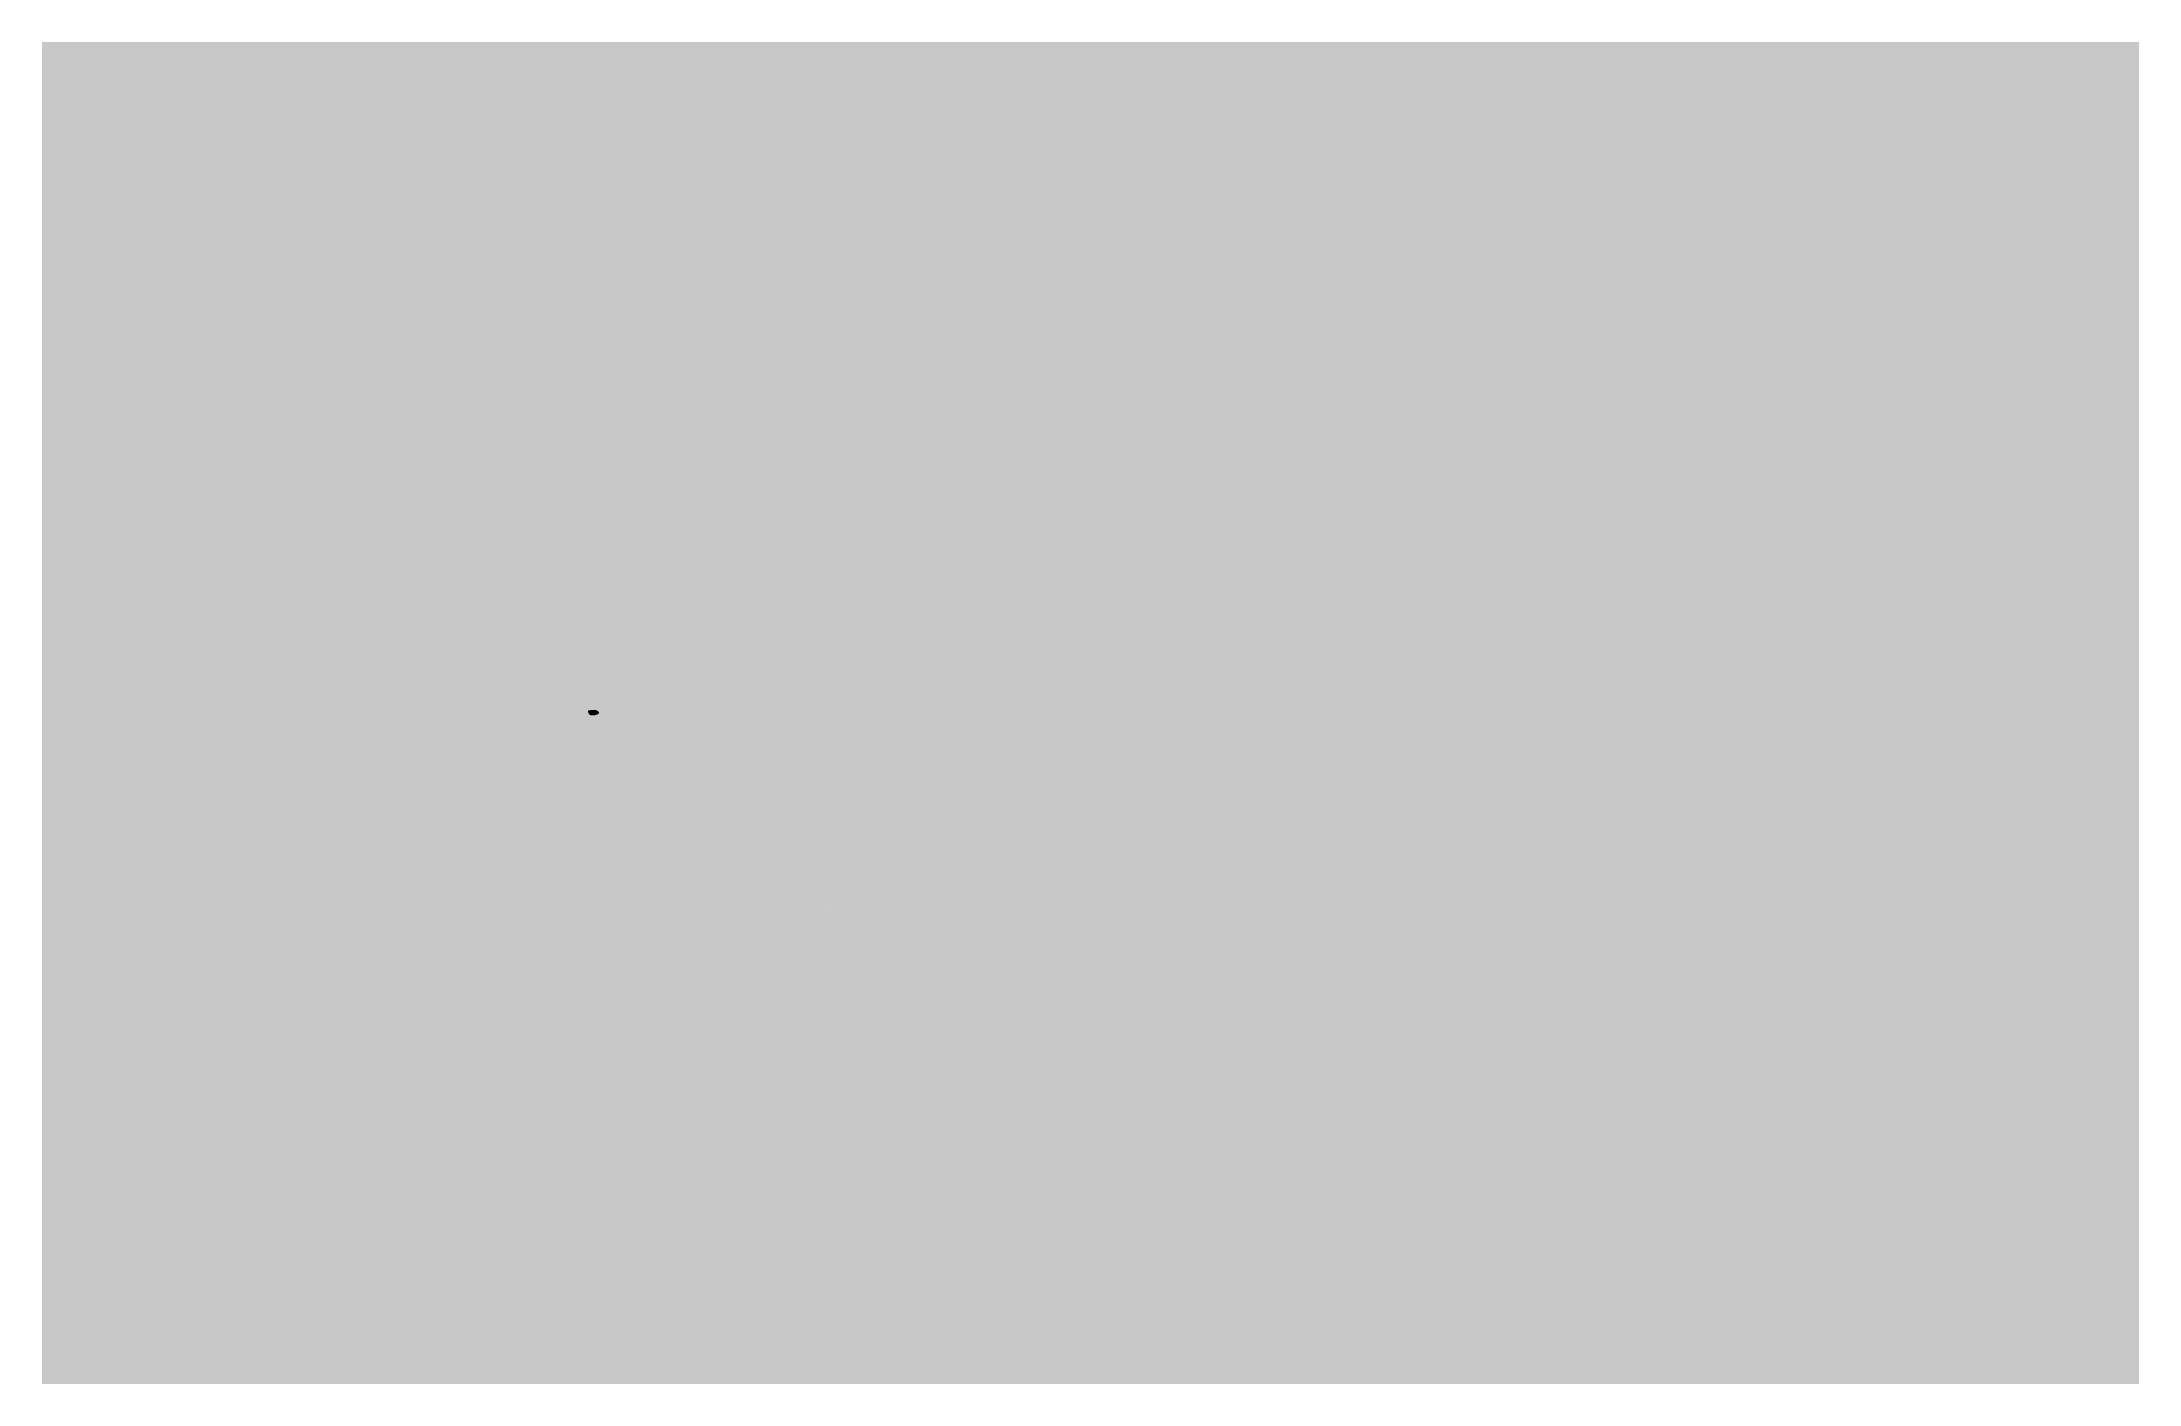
# Model space of a CAD drawing. Extents: x 0 to 300, y 0 to 192.
import ezdxf

# ---------------------------------------------------------------- set-up
doc = ezdxf.new("R2010")
doc.units = 0
doc.linetypes.add('Solid', pattern=[0])
doc.layers.add('Layer 1', color=7, linetype='Solid', lineweight=0)

msp = doc.modelspace()

# ---------------------------------------------------------------- hatches: boundary and pattern name
at = {"layer": 'Layer 1', "linetype": 'Solid', "lineweight": 0}
h = msp.add_hatch(color=0, dxfattribs=at)
h.paths.add_polyline_path([(300, 192), (300, 0), (0, 0), (0, 192)], flags=0)
edge = h.paths.add_edge_path(flags=0)
edge.add_spline(control_points=[(123.46, 172.38), (104.84, 175.96), (89.38, 166.85)], knot_values=[0, 0, 0, 1, 1, 1], degree=2, periodic=0)
edge.add_spline(control_points=[(89.38, 166.85), (68.21, 154.37), (64.67, 128.71)], knot_values=[0, 0, 0, 1, 1, 1], degree=2, periodic=0)
edge.add_line((64.67, 128.71), (64.67, 128.71))
edge.add_spline(control_points=[(64.67, 128.71), (64.63, 128.41), (64.45, 128.14), (64.18, 127.98)], knot_values=[0, 0, 0, 0, 1, 1, 1, 1], degree=3, periodic=0)
edge.add_spline(control_points=[(64.18, 127.98), (51.86, 120.65), (46.16, 108.62)], knot_values=[0, 0, 0, 1, 1, 1], degree=2, periodic=0)
edge.add_spline(control_points=[(46.16, 108.62), (46.02, 108.33), (45.74, 108.13), (45.42, 108.1)], knot_values=[0, 0, 0, 0, 1, 1, 1, 1], degree=3, periodic=0)
edge.add_line((45.42, 108.1), (7.8, 104.71))
edge.add_spline(control_points=[(7.8, 104.71), (7.78, 104.71), (7.76, 104.69)], knot_values=[0, 0, 0, 1, 1, 1], degree=2, periodic=0)
edge.add_line((7.76, 104.69), (7.58, 104.47))
edge.add_line((7.58, 104.47), (7.58, 104.47))
edge.add_spline(control_points=[(7.58, 104.47), (7.55, 104.43), (7.54, 104.38), (7.56, 104.33)], knot_values=[0, 0, 0, 0, 1, 1, 1, 1], degree=3, periodic=0)
edge.add_spline(control_points=[(7.56, 104.33), (7.58, 104.29), (7.63, 104.26), (7.68, 104.26)], knot_values=[0, 0, 0, 0, 1, 1, 1, 1], degree=3, periodic=0)
edge.add_line((7.68, 104.26), (288.14, 105.33))
edge.add_spline(control_points=[(288.14, 105.33), (288.18, 105.33), (288.18, 105.36)], knot_values=[0, 0, 0, 1, 1, 1], degree=2, periodic=0)
edge.add_spline(control_points=[(288.18, 105.36), (288.18, 105.38), (288.17, 105.4)], knot_values=[0, 0, 0, 1, 1, 1], degree=2, periodic=0)
edge.add_spline(control_points=[(288.17, 105.4), (288.17, 105.5), (288.1, 105.5)], knot_values=[0, 0, 0, 1, 1, 1], degree=2, periodic=0)
edge.add_line((288.1, 105.5), (251.16, 108.35))
edge.add_spline(control_points=[(251.16, 108.35), (250.69, 108.39), (250.6, 108.8)], knot_values=[0, 0, 0, 1, 1, 1], degree=2, periodic=0)
edge.add_spline(control_points=[(250.6, 108.8), (247.02, 125.09), (236.84, 135.04)], knot_values=[0, 0, 0, 1, 1, 1], degree=2, periodic=0)
edge.add_spline(control_points=[(236.84, 135.04), (224.07, 147.54), (204.11, 151.83)], knot_values=[0, 0, 0, 1, 1, 1], degree=2, periodic=0)
edge.add_spline(control_points=[(204.11, 151.83), (203.63, 151.93), (203.47, 152.38)], knot_values=[0, 0, 0, 1, 1, 1], degree=2, periodic=0)
edge.add_spline(control_points=[(203.47, 152.38), (199.7, 162.52), (193.13, 169.61)], knot_values=[0, 0, 0, 1, 1, 1], degree=2, periodic=0)
edge.add_spline(control_points=[(193.13, 169.61), (181.23, 182.45), (164.14, 188.04), (147.08, 184.41)], knot_values=[0, 0, 0, 0, 1, 1, 1, 1], degree=3, periodic=0)
edge.add_spline(control_points=[(147.08, 184.41), (134.66, 181.77), (124.27, 172.6)], knot_values=[0, 0, 0, 1, 1, 1], degree=2, periodic=0)
edge.add_spline(control_points=[(124.27, 172.6), (123.92, 172.29), (123.46, 172.38)], knot_values=[0, 0, 0, 1, 1, 1], degree=2, periodic=0)
edge = h.paths.add_edge_path(flags=0)
edge.add_line((81.37, 96.34), (101.01, 95.1))
edge.add_spline(control_points=[(101.01, 95.1), (101.4, 95.08), (101.51, 94.7)], knot_values=[0, 0, 0, 1, 1, 1], degree=2, periodic=0)
edge.add_line((101.51, 94.7), (103.76, 86.32))
edge.add_line((103.76, 86.32), (103.76, 86.32))
edge.add_spline(control_points=[(103.76, 86.32), (103.85, 85.99), (103.74, 85.64), (103.48, 85.41)], knot_values=[0, 0, 0, 0, 1, 1, 1, 1], degree=3, periodic=0)
edge.add_line((103.48, 85.41), (96.49, 79.38))
edge.add_line((96.49, 79.38), (96.49, 79.38))
edge.add_spline(control_points=[(96.49, 79.38), (96.19, 79.13), (96.12, 78.7), (96.32, 78.36)], knot_values=[0, 0, 0, 0, 1, 1, 1, 1], degree=3, periodic=0)
edge.add_line((96.32, 78.36), (101, 70.25))
edge.add_spline(control_points=[(101, 70.25), (101.32, 69.69), (102.01, 69.44), (102.62, 69.66)], knot_values=[0, 0, 0, 0, 1, 1, 1, 1], degree=3, periodic=0)
edge.add_line((102.62, 69.66), (110.88, 72.63))
edge.add_spline(control_points=[(110.88, 72.63), (111.44, 72.83), (111.86, 72.41)], knot_values=[0, 0, 0, 1, 1, 1], degree=2, periodic=0)
edge.add_line((111.86, 72.41), (118.12, 66.15))
edge.add_spline(control_points=[(118.12, 66.15), (118.34, 65.93), (118.23, 65.64)], knot_values=[0, 0, 0, 1, 1, 1], degree=2, periodic=0)
edge.add_line((118.23, 65.64), (115.12, 56.75))
edge.add_line((115.12, 56.75), (115.12, 56.75))
edge.add_spline(control_points=[(115.12, 56.75), (114.99, 56.36), (115.15, 55.93), (115.5, 55.73)], knot_values=[0, 0, 0, 0, 1, 1, 1, 1], degree=3, periodic=0)
edge.add_line((115.5, 55.73), (123.72, 50.98))
edge.add_line((123.72, 50.98), (123.72, 50.98))
edge.add_spline(control_points=[(123.72, 50.98), (124.21, 50.7), (124.82, 50.81), (125.17, 51.24)], knot_values=[0, 0, 0, 0, 1, 1, 1, 1], degree=3, periodic=0)
edge.add_line((125.17, 51.24), (131.07, 58.27))
edge.add_spline(control_points=[(131.07, 58.27), (131.21, 58.44), (131.44, 58.51), (131.65, 58.45)], knot_values=[0, 0, 0, 0, 1, 1, 1, 1], degree=3, periodic=0)
edge.add_line((131.65, 58.45), (140.44, 56.03))
edge.add_spline(control_points=[(140.44, 56.03), (140.78, 55.94), (140.84, 55.59)], knot_values=[0, 0, 0, 1, 1, 1], degree=2, periodic=0)
edge.add_line((140.84, 55.59), (142.51, 46.49))
edge.add_spline(control_points=[(142.51, 46.49), (142.6, 46.02), (143.01, 45.67), (143.5, 45.68)], knot_values=[0, 0, 0, 0, 1, 1, 1, 1], degree=3, periodic=0)
edge.add_line((143.5, 45.68), (152.72, 45.82))
edge.add_spline(control_points=[(152.72, 45.82), (153.36, 45.83), (153.91, 46.29), (154.02, 46.92)], knot_values=[0, 0, 0, 0, 1, 1, 1, 1], degree=3, periodic=0)
edge.add_line((154.02, 46.92), (155.54, 55.57))
edge.add_spline(control_points=[(155.54, 55.57), (155.62, 56.06), (156.1, 56.18)], knot_values=[0, 0, 0, 1, 1, 1], degree=2, periodic=0)
edge.add_line((156.1, 56.18), (164.65, 58.49))
edge.add_spline(control_points=[(164.65, 58.49), (165.11, 58.61), (165.42, 58.25)], knot_values=[0, 0, 0, 1, 1, 1], degree=2, periodic=0)
edge.add_line((165.42, 58.25), (171.22, 51.52))
edge.add_spline(control_points=[(171.22, 51.52), (171.91, 50.73), (172.81, 51.25)], knot_values=[0, 0, 0, 1, 1, 1], degree=2, periodic=0)
edge.add_line((172.81, 51.25), (180.79, 55.86))
edge.add_line((180.79, 55.86), (180.79, 55.86))
edge.add_spline(control_points=[(180.79, 55.86), (181.21, 56.1), (181.4, 56.62), (181.24, 57.08)], knot_values=[0, 0, 0, 0, 1, 1, 1, 1], degree=3, periodic=0)
edge.add_line((181.24, 57.08), (178.18, 65.58))
edge.add_spline(control_points=[(178.18, 65.58), (177.97, 66.17), (178.41, 66.61)], knot_values=[0, 0, 0, 1, 1, 1], degree=2, periodic=0)
edge.add_line((178.41, 66.61), (184.69, 72.89))
edge.add_spline(control_points=[(184.69, 72.89), (184.81, 73), (184.97, 73.04), (185.12, 72.99)], knot_values=[0, 0, 0, 0, 1, 1, 1, 1], degree=3, periodic=0)
edge.add_line((185.12, 72.99), (193.48, 70.06))
edge.add_line((193.48, 70.06), (193.48, 70.06))
edge.add_spline(control_points=[(193.48, 70.06), (194.18, 69.82), (194.96, 70.1), (195.33, 70.74)], knot_values=[0, 0, 0, 0, 1, 1, 1, 1], degree=3, periodic=0)
edge.add_line((195.33, 70.74), (199.97, 78.77))
edge.add_spline(control_points=[(199.97, 78.77), (200.28, 79.32), (199.8, 79.72)], knot_values=[0, 0, 0, 1, 1, 1], degree=2, periodic=0)
edge.add_line((199.8, 79.72), (193.06, 85.37))
edge.add_spline(control_points=[(193.06, 85.37), (192.2, 86.09), (192.5, 87.18)], knot_values=[0, 0, 0, 1, 1, 1], degree=2, periodic=0)
edge.add_line((192.5, 87.18), (194.7, 95.15))
edge.add_spline(control_points=[(194.7, 95.15), (194.79, 95.49), (195.15, 95.52)], knot_values=[0, 0, 0, 1, 1, 1], degree=2, periodic=0)
edge.add_line((195.15, 95.52), (219, 97.34))
edge.add_spline(control_points=[(219, 97.34), (219.14, 97.35), (219.28, 97.28), (219.35, 97.16)], knot_values=[0, 0, 0, 0, 1, 1, 1, 1], degree=3, periodic=0)
edge.add_spline(control_points=[(219.35, 97.16), (219.42, 97.03), (219.41, 96.88), (219.33, 96.76)], knot_values=[0, 0, 0, 0, 1, 1, 1, 1], degree=3, periodic=0)
edge.add_spline(control_points=[(219.33, 96.76), (218.22, 95.19), (217.04, 95.94)], knot_values=[0, 0, 0, 1, 1, 1], degree=2, periodic=0)
edge.add_spline(control_points=[(217.04, 95.94), (216.14, 96.52), (215.6, 95.59)], knot_values=[0, 0, 0, 1, 1, 1], degree=2, periodic=0)
edge.add_line((215.6, 95.59), (215.22, 94.93))
edge.add_spline(control_points=[(215.22, 94.93), (214.71, 94.04), (215.59, 93.53)], knot_values=[0, 0, 0, 1, 1, 1], degree=2, periodic=0)
edge.add_line((215.59, 93.53), (219.35, 91.36))
edge.add_spline(control_points=[(219.35, 91.36), (219.8, 91.1), (220.04, 91.57)], knot_values=[0, 0, 0, 1, 1, 1], degree=2, periodic=0)
edge.add_spline(control_points=[(220.04, 91.57), (221.99, 95.35), (225.64, 95.34)], knot_values=[0, 0, 0, 1, 1, 1], degree=2, periodic=0)
edge.add_spline(control_points=[(225.64, 95.34), (232.12, 95.32), (234.42, 87.02), (228.92, 83.74)], knot_values=[0, 0, 0, 0, 1, 1, 1, 1], degree=3, periodic=0)
edge.add_spline(control_points=[(228.92, 83.74), (228.52, 83.51), (228.67, 83.07)], knot_values=[0, 0, 0, 1, 1, 1], degree=2, periodic=0)
edge.add_line((228.67, 83.07), (230.19, 78.84))
edge.add_spline(control_points=[(230.19, 78.84), (230.44, 78.16), (231.12, 78.41)], knot_values=[0, 0, 0, 1, 1, 1], degree=2, periodic=0)
edge.add_line((231.12, 78.41), (232.29, 78.83))
edge.add_spline(control_points=[(232.29, 78.83), (233.09, 79.12), (232.65, 79.85)], knot_values=[0, 0, 0, 1, 1, 1], degree=2, periodic=0)
edge.add_spline(control_points=[(232.65, 79.85), (231.71, 81.37), (232.98, 82.4)], knot_values=[0, 0, 0, 1, 1, 1], degree=2, periodic=0)
edge.add_spline(control_points=[(232.98, 82.4), (233.34, 82.69), (233.78, 82.57)], knot_values=[0, 0, 0, 1, 1, 1], degree=2, periodic=0)
edge.add_line((233.78, 82.57), (235.12, 82.2))
edge.add_spline(control_points=[(235.12, 82.2), (235.58, 82.07), (235.83, 82.49)], knot_values=[0, 0, 0, 1, 1, 1], degree=2, periodic=0)
edge.add_line((235.83, 82.49), (236.54, 83.73))
edge.add_spline(control_points=[(236.54, 83.73), (236.84, 84.24), (236.32, 84.53)], knot_values=[0, 0, 0, 1, 1, 1], degree=2, periodic=0)
edge.add_spline(control_points=[(236.32, 84.53), (234.71, 85.46), (235.57, 87.26)], knot_values=[0, 0, 0, 1, 1, 1], degree=2, periodic=0)
edge.add_line((235.57, 87.26), (235.57, 87.26))
edge.add_spline(control_points=[(235.57, 87.26), (235.71, 87.54), (236, 87.72), (236.32, 87.7)], knot_values=[0, 0, 0, 0, 1, 1, 1, 1], degree=3, periodic=0)
edge.add_line((236.32, 87.7), (236.98, 87.66))
edge.add_line((236.98, 87.66), (236.98, 87.66))
edge.add_spline(control_points=[(236.98, 87.66), (237.32, 87.64), (237.62, 87.85), (237.71, 88.18)], knot_values=[0, 0, 0, 0, 1, 1, 1, 1], degree=3, periodic=0)
edge.add_spline(control_points=[(237.71, 88.18), (237.93, 89.01), (237.73, 89.89)], knot_values=[0, 0, 0, 1, 1, 1], degree=2, periodic=0)
edge.add_spline(control_points=[(237.73, 89.89), (237.6, 90.53), (236.94, 90.57)], knot_values=[0, 0, 0, 1, 1, 1], degree=2, periodic=0)
edge.add_line((236.94, 90.57), (236.39, 90.6))
edge.add_spline(control_points=[(236.39, 90.6), (235.85, 90.64), (235.57, 91.11)], knot_values=[0, 0, 0, 1, 1, 1], degree=2, periodic=0)
edge.add_spline(control_points=[(235.57, 91.11), (234.62, 92.72), (236.26, 93.57)], knot_values=[0, 0, 0, 1, 1, 1], degree=2, periodic=0)
edge.add_spline(control_points=[(236.26, 93.57), (236.68, 93.79), (236.52, 94.24)], knot_values=[0, 0, 0, 1, 1, 1], degree=2, periodic=0)
edge.add_line((236.52, 94.24), (236.04, 95.59))
edge.add_spline(control_points=[(236.04, 95.59), (235.79, 96.28), (235.11, 96.03)], knot_values=[0, 0, 0, 1, 1, 1], degree=2, periodic=0)
edge.add_line((235.11, 96.03), (234.23, 95.72))
edge.add_line((234.23, 95.72), (234.23, 95.72))
edge.add_spline(control_points=[(234.23, 95.72), (233.67, 95.51), (233.04, 95.72), (232.71, 96.22)], knot_values=[0, 0, 0, 0, 1, 1, 1, 1], degree=3, periodic=0)
edge.add_spline(control_points=[(232.71, 96.22), (232.24, 96.91), (232.28, 97.47)], knot_values=[0, 0, 0, 1, 1, 1], degree=2, periodic=0)
edge.add_spline(control_points=[(232.28, 97.47), (232.34, 98.33), (233.2, 98.4)], knot_values=[0, 0, 0, 1, 1, 1], degree=2, periodic=0)
edge.add_line((233.2, 98.4), (286.23, 102.47))
edge.add_spline(control_points=[(286.23, 102.47), (287.11, 102.53), (286.23, 102.62)], knot_values=[0, 0, 0, 1, 1, 1], degree=2, periodic=0)
edge.add_spline(control_points=[(286.23, 102.62), (284.3, 102.8), (280.02, 102.79)], knot_values=[0, 0, 0, 1, 1, 1], degree=2, periodic=0)
edge.add_spline(control_points=[(280.02, 102.79), (237.3, 102.68), (178.51, 102.78)], knot_values=[0, 0, 0, 1, 1, 1], degree=2, periodic=0)
edge.add_spline(control_points=[(178.51, 102.78), (177.97, 102.78), (177.94, 102.24)], knot_values=[0, 0, 0, 1, 1, 1], degree=2, periodic=0)
edge.add_spline(control_points=[(177.94, 102.24), (177.44, 90.87), (170.81, 83.4)], knot_values=[0, 0, 0, 1, 1, 1], degree=2, periodic=0)
edge.add_spline(control_points=[(170.81, 83.4), (160.81, 72.15), (146.35, 72.92)], knot_values=[0, 0, 0, 1, 1, 1], degree=2, periodic=0)
edge.add_spline(control_points=[(146.35, 72.92), (136.06, 73.47), (128.24, 80.33)], knot_values=[0, 0, 0, 1, 1, 1], degree=2, periodic=0)
edge.add_spline(control_points=[(128.24, 80.33), (118.82, 88.59), (118.05, 102.28)], knot_values=[0, 0, 0, 1, 1, 1], degree=2, periodic=0)
edge.add_spline(control_points=[(118.05, 102.28), (118.02, 102.8), (117.5, 102.79)], knot_values=[0, 0, 0, 1, 1, 1], degree=2, periodic=0)
edge.add_line((117.5, 102.79), (7.72, 101.18))
edge.add_spline(control_points=[(7.72, 101.18), (7.57, 101.18), (7.6, 101)], knot_values=[0, 0, 0, 1, 1, 1], degree=2, periodic=0)
edge.add_spline(control_points=[(7.6, 101), (7.62, 100.75), (7.79, 100.74)], knot_values=[0, 0, 0, 1, 1, 1], degree=2, periodic=0)
edge.add_line((7.79, 100.74), (64.01, 97.19))
edge.add_line((64.01, 97.19), (64.01, 97.19))
edge.add_spline(control_points=[(64.01, 97.19), (64.19, 97.18), (64.34, 97.07), (64.41, 96.91)], knot_values=[0, 0, 0, 0, 1, 1, 1, 1], degree=3, periodic=0)
edge.add_spline(control_points=[(64.41, 96.91), (64.47, 96.74), (64.44, 96.56), (64.32, 96.43)], knot_values=[0, 0, 0, 0, 1, 1, 1, 1], degree=3, periodic=0)
edge.add_spline(control_points=[(64.32, 96.43), (63.15, 95.15), (62.17, 95.93)], knot_values=[0, 0, 0, 1, 1, 1], degree=2, periodic=0)
edge.add_line((62.17, 95.93), (62.17, 95.93))
edge.add_spline(control_points=[(62.17, 95.93), (61.9, 96.15), (61.51, 96.16), (61.22, 95.96)], knot_values=[0, 0, 0, 0, 1, 1, 1, 1], degree=3, periodic=0)
edge.add_spline(control_points=[(61.22, 95.96), (60.44, 95.41), (60.17, 94.73)], knot_values=[0, 0, 0, 1, 1, 1], degree=2, periodic=0)
edge.add_spline(control_points=[(60.17, 94.73), (59.93, 94.11), (60.4, 93.64)], knot_values=[0, 0, 0, 1, 1, 1], degree=2, periodic=0)
edge.add_line((60.4, 93.64), (61.48, 92.55))
edge.add_spline(control_points=[(61.48, 92.55), (61.73, 92.31), (61.58, 91.99)], knot_values=[0, 0, 0, 1, 1, 1], degree=2, periodic=0)
edge.add_spline(control_points=[(61.58, 91.99), (60.89, 90.47), (59.73, 90.5)], knot_values=[0, 0, 0, 1, 1, 1], degree=2, periodic=0)
edge.add_spline(control_points=[(59.73, 90.5), (59.17, 90.52), (58.99, 89.99)], knot_values=[0, 0, 0, 1, 1, 1], degree=2, periodic=0)
edge.add_spline(control_points=[(58.99, 89.99), (58.72, 89.21), (58.91, 88.28)], knot_values=[0, 0, 0, 1, 1, 1], degree=2, periodic=0)
edge.add_spline(control_points=[(58.91, 88.28), (58.98, 87.97), (59.24, 87.73), (59.56, 87.71)], knot_values=[0, 0, 0, 0, 1, 1, 1, 1], degree=3, periodic=0)
edge.add_line((59.56, 87.71), (60.35, 87.66))
edge.add_spline(control_points=[(60.35, 87.66), (60.9, 87.63), (61.15, 87.14)], knot_values=[0, 0, 0, 1, 1, 1], degree=2, periodic=0)
edge.add_spline(control_points=[(61.15, 87.14), (62.03, 85.43), (60.62, 84.77)], knot_values=[0, 0, 0, 1, 1, 1], degree=2, periodic=0)
edge.add_spline(control_points=[(60.62, 84.77), (60.12, 84.55), (60.14, 84)], knot_values=[0, 0, 0, 1, 1, 1], degree=2, periodic=0)
edge.add_spline(control_points=[(60.14, 84), (60.15, 83.47), (60.8, 82.56)], knot_values=[0, 0, 0, 1, 1, 1], degree=2, periodic=0)
edge.add_spline(control_points=[(60.8, 82.56), (61.12, 82.12), (61.65, 82.25)], knot_values=[0, 0, 0, 1, 1, 1], degree=2, periodic=0)
edge.add_spline(control_points=[(61.65, 82.25), (61.94, 82.31), (62.2, 82.42)], knot_values=[0, 0, 0, 1, 1, 1], degree=2, periodic=0)
edge.add_spline(control_points=[(62.2, 82.42), (62.91, 82.69), (63.33, 82.58)], knot_values=[0, 0, 0, 1, 1, 1], degree=2, periodic=0)
edge.add_spline(control_points=[(63.33, 82.58), (63.84, 82.44), (64.17, 82.03)], knot_values=[0, 0, 0, 1, 1, 1], degree=2, periodic=0)
edge.add_spline(control_points=[(64.17, 82.03), (64.49, 81.64), (64.4, 81.14)], knot_values=[0, 0, 0, 1, 1, 1], degree=2, periodic=0)
edge.add_line((64.4, 81.14), (64.14, 79.65))
edge.add_spline(control_points=[(64.14, 79.65), (64.06, 79.17), (64.46, 78.91)], knot_values=[0, 0, 0, 1, 1, 1], degree=2, periodic=0)
edge.add_spline(control_points=[(64.46, 78.91), (64.82, 78.69), (65.19, 78.62)], knot_values=[0, 0, 0, 1, 1, 1], degree=2, periodic=0)
edge.add_spline(control_points=[(65.19, 78.62), (65.69, 78.53), (65.94, 78.97)], knot_values=[0, 0, 0, 1, 1, 1], degree=2, periodic=0)
edge.add_line((65.94, 78.97), (68.14, 82.78))
edge.add_line((68.14, 82.78), (68.14, 82.78))
edge.add_spline(control_points=[(68.14, 82.78), (68.31, 83.08), (68.21, 83.46), (67.92, 83.63)], knot_values=[0, 0, 0, 0, 1, 1, 1, 1], degree=3, periodic=0)
edge.add_spline(control_points=[(67.92, 83.63), (65.45, 85.09), (64.84, 87.78)], knot_values=[0, 0, 0, 1, 1, 1], degree=2, periodic=0)
edge.add_spline(control_points=[(64.84, 87.78), (63.23, 94.94), (73.21, 98.39), (76.52, 92.01)], knot_values=[0, 0, 0, 0, 1, 1, 1, 1], degree=3, periodic=0)
edge.add_spline(control_points=[(76.52, 92.01), (76.77, 91.53), (77.24, 91.8)], knot_values=[0, 0, 0, 1, 1, 1], degree=2, periodic=0)
edge.add_line((77.24, 91.8), (81.48, 94.25))
edge.add_spline(control_points=[(81.48, 94.25), (81.89, 94.49), (81.62, 94.88)], knot_values=[0, 0, 0, 1, 1, 1], degree=2, periodic=0)
edge.add_line((81.62, 94.88), (81.03, 95.74))
edge.add_spline(control_points=[(81.03, 95.74), (80.58, 96.39), (81.37, 96.34)], knot_values=[0, 0, 0, 1, 1, 1], degree=2, periodic=0)
edge = h.paths.add_edge_path(flags=0)
edge.add_spline(control_points=[(93.1, 49.8), (93.2, 50.33), (93.72, 50.42)], knot_values=[0, 0, 0, 1, 1, 1], degree=2, periodic=0)
edge.add_line((93.72, 50.42), (96.99, 51))
edge.add_spline(control_points=[(96.99, 51), (97.35, 51.06), (97.58, 50.78)], knot_values=[0, 0, 0, 1, 1, 1], degree=2, periodic=0)
edge.add_line((97.58, 50.78), (99.71, 48.23))
edge.add_spline(control_points=[(99.71, 48.23), (100.04, 47.84), (100.49, 48.1)], knot_values=[0, 0, 0, 1, 1, 1], degree=2, periodic=0)
edge.add_line((100.49, 48.1), (103.64, 49.93))
edge.add_spline(control_points=[(103.64, 49.93), (104.17, 50.23), (103.97, 50.81)], knot_values=[0, 0, 0, 1, 1, 1], degree=2, periodic=0)
edge.add_line((103.97, 50.81), (102.83, 54.03))
edge.add_spline(control_points=[(102.83, 54.03), (102.61, 54.64), (103.11, 55.05)], knot_values=[0, 0, 0, 1, 1, 1], degree=2, periodic=0)
edge.add_line((103.11, 55.05), (105.52, 57.08))
edge.add_line((105.52, 57.08), (105.52, 57.08))
edge.add_spline(control_points=[(105.52, 57.08), (105.71, 57.24), (105.98, 57.28), (106.22, 57.2)], knot_values=[0, 0, 0, 0, 1, 1, 1, 1], degree=3, periodic=0)
edge.add_line((106.22, 57.2), (109.26, 56.11))
edge.add_spline(control_points=[(109.26, 56.11), (109.79, 55.92), (110.07, 56.41)], knot_values=[0, 0, 0, 1, 1, 1], degree=2, periodic=0)
edge.add_line((110.07, 56.41), (111.88, 59.55))
edge.add_spline(control_points=[(111.88, 59.55), (112.19, 60.07), (111.73, 60.47)], knot_values=[0, 0, 0, 1, 1, 1], degree=2, periodic=0)
edge.add_line((111.73, 60.47), (109.18, 62.66))
edge.add_spline(control_points=[(109.18, 62.66), (108.89, 62.91), (108.95, 63.3)], knot_values=[0, 0, 0, 1, 1, 1], degree=2, periodic=0)
edge.add_line((108.95, 63.3), (109.49, 66.25))
edge.add_spline(control_points=[(109.49, 66.25), (109.61, 66.93), (110.27, 67.16)], knot_values=[0, 0, 0, 1, 1, 1], degree=2, periodic=0)
edge.add_line((110.27, 67.16), (112.54, 67.95))
edge.add_line((112.54, 67.95), (112.54, 67.95))
edge.add_spline(control_points=[(112.54, 67.95), (112.7, 68), (112.83, 68.12), (112.9, 68.27)], knot_values=[0, 0, 0, 0, 1, 1, 1, 1], degree=3, periodic=0)
edge.add_spline(control_points=[(112.9, 68.27), (112.98, 68.42), (112.98, 68.6), (112.93, 68.76)], knot_values=[0, 0, 0, 0, 1, 1, 1, 1], degree=3, periodic=0)
edge.add_line((112.93, 68.76), (112.35, 70.42))
edge.add_spline(control_points=[(112.35, 70.42), (112.09, 71.15), (111.35, 70.9)], knot_values=[0, 0, 0, 1, 1, 1], degree=2, periodic=0)
edge.add_line((111.35, 70.9), (102.95, 67.94))
edge.add_spline(control_points=[(102.95, 67.94), (102.45, 67.77), (102.33, 67.25)], knot_values=[0, 0, 0, 1, 1, 1], degree=2, periodic=0)
edge.add_spline(control_points=[(102.33, 67.25), (100.21, 57.54), (89.92, 57.44)], knot_values=[0, 0, 0, 1, 1, 1], degree=2, periodic=0)
edge.add_spline(control_points=[(89.92, 57.44), (81.28, 57.37), (75.06, 65.8), (77.82, 73.97)], knot_values=[0, 0, 0, 0, 1, 1, 1, 1], degree=3, periodic=0)
edge.add_spline(control_points=[(77.82, 73.97), (80.35, 81.43), (88.7, 84.93), (95.74, 81.45)], knot_values=[0, 0, 0, 0, 1, 1, 1, 1], degree=3, periodic=0)
edge.add_spline(control_points=[(95.74, 81.45), (96.17, 81.24), (96.53, 81.54)], knot_values=[0, 0, 0, 1, 1, 1], degree=2, periodic=0)
edge.add_line((96.53, 81.54), (101.83, 85.98))
edge.add_spline(control_points=[(101.83, 85.98), (102.99, 86.95), (102.54, 88.4)], knot_values=[0, 0, 0, 1, 1, 1], degree=2, periodic=0)
edge.add_spline(control_points=[(102.54, 88.4), (101.82, 90.67), (101.29, 91.4)], knot_values=[0, 0, 0, 1, 1, 1], degree=2, periodic=0)
edge.add_spline(control_points=[(101.29, 91.4), (100.2, 92.89), (99.28, 91.8)], knot_values=[0, 0, 0, 1, 1, 1], degree=2, periodic=0)
edge.add_line((99.28, 91.8), (97.33, 89.45))
edge.add_spline(control_points=[(97.33, 89.45), (97.05, 89.12), (96.62, 89.2)], knot_values=[0, 0, 0, 1, 1, 1], degree=2, periodic=0)
edge.add_line((96.62, 89.2), (93.6, 89.75))
edge.add_spline(control_points=[(93.6, 89.75), (93.07, 89.84), (92.98, 90.38)], knot_values=[0, 0, 0, 1, 1, 1], degree=2, periodic=0)
edge.add_line((92.98, 90.38), (92.36, 93.83))
edge.add_spline(control_points=[(92.36, 93.83), (92.26, 94.36), (91.73, 94.36)], knot_values=[0, 0, 0, 1, 1, 1], degree=2, periodic=0)
edge.add_line((91.73, 94.36), (88.02, 94.37))
edge.add_line((88.02, 94.37), (88.02, 94.37))
edge.add_spline(control_points=[(88.02, 94.37), (87.71, 94.37), (87.43, 94.14), (87.38, 93.83)], knot_values=[0, 0, 0, 0, 1, 1, 1, 1], degree=3, periodic=0)
edge.add_line((87.38, 93.83), (86.75, 90.41))
edge.add_spline(control_points=[(86.75, 90.41), (86.64, 89.82), (86.04, 89.71)], knot_values=[0, 0, 0, 1, 1, 1], degree=2, periodic=0)
edge.add_line((86.04, 89.71), (82.92, 89.16))
edge.add_spline(control_points=[(82.92, 89.16), (82.5, 89.09), (82.22, 89.41)], knot_values=[0, 0, 0, 1, 1, 1], degree=2, periodic=0)
edge.add_line((82.22, 89.41), (80.13, 91.9))
edge.add_line((80.13, 91.9), (80.13, 91.9))
edge.add_spline(control_points=[(80.13, 91.9), (79.93, 92.14), (79.59, 92.2), (79.33, 92.04)], knot_values=[0, 0, 0, 0, 1, 1, 1, 1], degree=3, periodic=0)
edge.add_line((79.33, 92.04), (76.12, 90.19))
edge.add_spline(control_points=[(76.12, 90.19), (75.64, 89.91), (75.82, 89.39)], knot_values=[0, 0, 0, 1, 1, 1], degree=2, periodic=0)
edge.add_line((75.82, 89.39), (76.9, 86.31))
edge.add_spline(control_points=[(76.9, 86.31), (77.08, 85.83), (76.75, 85.44)], knot_values=[0, 0, 0, 1, 1, 1], degree=2, periodic=0)
edge.add_line((76.75, 85.44), (74.74, 83.12))
edge.add_spline(control_points=[(74.74, 83.12), (74.39, 82.72), (73.9, 82.9)], knot_values=[0, 0, 0, 1, 1, 1], degree=2, periodic=0)
edge.add_line((73.9, 82.9), (70.61, 84.08))
edge.add_spline(control_points=[(70.61, 84.08), (70.04, 84.28), (69.75, 83.76)], knot_values=[0, 0, 0, 1, 1, 1], degree=2, periodic=0)
edge.add_line((69.75, 83.76), (67.91, 80.58))
edge.add_spline(control_points=[(67.91, 80.58), (67.62, 80.09), (68.06, 79.71)], knot_values=[0, 0, 0, 1, 1, 1], degree=2, periodic=0)
edge.add_line((68.06, 79.71), (70.75, 77.39))
edge.add_spline(control_points=[(70.75, 77.39), (71.16, 77.04), (70.97, 76.54)], knot_values=[0, 0, 0, 1, 1, 1], degree=2, periodic=0)
edge.add_line((70.97, 76.54), (69.92, 73.57))
edge.add_spline(control_points=[(69.92, 73.57), (69.83, 73.33), (69.62, 73.15), (69.37, 73.11)], knot_values=[0, 0, 0, 0, 1, 1, 1, 1], degree=3, periodic=0)
edge.add_line((69.37, 73.11), (66.64, 72.63))
edge.add_spline(control_points=[(66.64, 72.63), (65.6, 72.45), (65.6, 71.39)], knot_values=[0, 0, 0, 1, 1, 1], degree=2, periodic=0)
edge.add_line((65.6, 71.39), (65.59, 68.54))
edge.add_spline(control_points=[(65.59, 68.54), (65.59, 67.58), (66.54, 67.4)], knot_values=[0, 0, 0, 1, 1, 1], degree=2, periodic=0)
edge.add_line((66.54, 67.4), (69.33, 66.89))
edge.add_spline(control_points=[(69.33, 66.89), (69.83, 66.8), (70, 66.32)], knot_values=[0, 0, 0, 1, 1, 1], degree=2, periodic=0)
edge.add_line((70, 66.32), (71.02, 63.45))
edge.add_spline(control_points=[(71.02, 63.45), (71.2, 62.91), (70.77, 62.54)], knot_values=[0, 0, 0, 1, 1, 1], degree=2, periodic=0)
edge.add_line((70.77, 62.54), (68.11, 60.32))
edge.add_spline(control_points=[(68.11, 60.32), (67.67, 59.95), (67.96, 59.45)], knot_values=[0, 0, 0, 1, 1, 1], degree=2, periodic=0)
edge.add_line((67.96, 59.45), (69.86, 56.17))
edge.add_spline(control_points=[(69.86, 56.17), (70.08, 55.79), (70.5, 55.94)], knot_values=[0, 0, 0, 1, 1, 1], degree=2, periodic=0)
edge.add_line((70.5, 55.94), (73.9, 57.12))
edge.add_spline(control_points=[(73.9, 57.12), (74.47, 57.32), (74.86, 56.86)], knot_values=[0, 0, 0, 1, 1, 1], degree=2, periodic=0)
edge.add_line((74.86, 56.86), (76.9, 54.42))
edge.add_spline(control_points=[(76.9, 54.42), (77.15, 54.12), (77.02, 53.76)], knot_values=[0, 0, 0, 1, 1, 1], degree=2, periodic=0)
edge.add_line((77.02, 53.76), (75.88, 50.55))
edge.add_spline(control_points=[(75.88, 50.55), (75.79, 50.32), (75.88, 50.06), (76.1, 49.94)], knot_values=[0, 0, 0, 0, 1, 1, 1, 1], degree=3, periodic=0)
edge.add_line((76.1, 49.94), (79.43, 48.03))
edge.add_spline(control_points=[(79.43, 48.03), (79.86, 47.78), (80.19, 48.15)], knot_values=[0, 0, 0, 1, 1, 1], degree=2, periodic=0)
edge.add_line((80.19, 48.15), (82.4, 50.73))
edge.add_spline(control_points=[(82.4, 50.73), (82.64, 51.01), (83, 50.94)], knot_values=[0, 0, 0, 1, 1, 1], degree=2, periodic=0)
edge.add_line((83, 50.94), (86.28, 50.34))
edge.add_line((86.28, 50.34), (86.28, 50.34))
edge.add_spline(control_points=[(86.28, 50.34), (86.58, 50.29), (86.8, 50.06), (86.85, 49.76)], knot_values=[0, 0, 0, 0, 1, 1, 1, 1], degree=3, periodic=0)
edge.add_line((86.85, 49.76), (87.49, 46.21))
edge.add_spline(control_points=[(87.49, 46.21), (87.57, 45.77), (88.02, 45.77)], knot_values=[0, 0, 0, 1, 1, 1], degree=2, periodic=0)
edge.add_line((88.02, 45.77), (91.79, 45.76))
edge.add_spline(control_points=[(91.79, 45.76), (92.36, 45.76), (92.46, 46.32)], knot_values=[0, 0, 0, 1, 1, 1], degree=2, periodic=0)
edge.add_line((92.46, 46.32), (93.1, 49.8))
edge = h.paths.add_edge_path(flags=0)
edge.add_line((203.13, 49.79), (203.77, 46.31))
edge.add_spline(control_points=[(203.77, 46.31), (203.87, 45.75), (204.44, 45.75)], knot_values=[0, 0, 0, 1, 1, 1], degree=2, periodic=0)
edge.add_line((204.44, 45.75), (208.22, 45.77))
edge.add_spline(control_points=[(208.22, 45.77), (208.67, 45.77), (208.75, 46.21)], knot_values=[0, 0, 0, 1, 1, 1], degree=2, periodic=0)
edge.add_line((208.75, 46.21), (209.38, 49.76))
edge.add_line((209.38, 49.76), (209.38, 49.76))
edge.add_spline(control_points=[(209.38, 49.76), (209.43, 50.05), (209.66, 50.29), (209.95, 50.34)], knot_values=[0, 0, 0, 0, 1, 1, 1, 1], degree=3, periodic=0)
edge.add_line((209.95, 50.34), (213.23, 50.94))
edge.add_spline(control_points=[(213.23, 50.94), (213.59, 51.01), (213.83, 50.73)], knot_values=[0, 0, 0, 1, 1, 1], degree=2, periodic=0)
edge.add_line((213.83, 50.73), (216.05, 48.15))
edge.add_spline(control_points=[(216.05, 48.15), (216.38, 47.78), (216.81, 48.03)], knot_values=[0, 0, 0, 1, 1, 1], degree=2, periodic=0)
edge.add_line((216.81, 48.03), (220.14, 49.95))
edge.add_line((220.14, 49.95), (220.14, 49.95))
edge.add_spline(control_points=[(220.14, 49.95), (220.35, 50.07), (220.45, 50.33), (220.36, 50.56)], knot_values=[0, 0, 0, 0, 1, 1, 1, 1], degree=3, periodic=0)
edge.add_line((220.36, 50.56), (219.21, 53.77))
edge.add_spline(control_points=[(219.21, 53.77), (219.08, 54.13), (219.33, 54.43)], knot_values=[0, 0, 0, 1, 1, 1], degree=2, periodic=0)
edge.add_line((219.33, 54.43), (221.37, 56.87))
edge.add_spline(control_points=[(221.37, 56.87), (221.76, 57.33), (222.33, 57.13)], knot_values=[0, 0, 0, 1, 1, 1], degree=2, periodic=0)
edge.add_line((222.33, 57.13), (225.73, 55.95))
edge.add_spline(control_points=[(225.73, 55.95), (226.15, 55.8), (226.37, 56.18)], knot_values=[0, 0, 0, 1, 1, 1], degree=2, periodic=0)
edge.add_line((226.37, 56.18), (228.27, 59.47))
edge.add_spline(control_points=[(228.27, 59.47), (228.56, 59.97), (228.12, 60.34)], knot_values=[0, 0, 0, 1, 1, 1], degree=2, periodic=0)
edge.add_line((228.12, 60.34), (225.46, 62.56))
edge.add_spline(control_points=[(225.46, 62.56), (225.03, 62.93), (225.21, 63.47)], knot_values=[0, 0, 0, 1, 1, 1], degree=2, periodic=0)
edge.add_line((225.21, 63.47), (226.22, 66.34))
edge.add_spline(control_points=[(226.22, 66.34), (226.39, 66.82), (226.89, 66.91)], knot_values=[0, 0, 0, 1, 1, 1], degree=2, periodic=0)
edge.add_line((226.89, 66.91), (229.68, 67.42))
edge.add_spline(control_points=[(229.68, 67.42), (230.63, 67.6), (230.63, 68.56)], knot_values=[0, 0, 0, 1, 1, 1], degree=2, periodic=0)
edge.add_line((230.63, 68.56), (230.62, 71.41))
edge.add_spline(control_points=[(230.62, 71.41), (230.62, 72.47), (229.58, 72.65)], knot_values=[0, 0, 0, 1, 1, 1], degree=2, periodic=0)
edge.add_line((229.58, 72.65), (226.85, 73.13))
edge.add_line((226.85, 73.13), (226.85, 73.13))
edge.add_spline(control_points=[(226.85, 73.13), (226.6, 73.17), (226.39, 73.35), (226.3, 73.59)], knot_values=[0, 0, 0, 0, 1, 1, 1, 1], degree=3, periodic=0)
edge.add_line((226.3, 73.59), (225.24, 76.56))
edge.add_spline(control_points=[(225.24, 76.56), (225.05, 77.06), (225.46, 77.41)], knot_values=[0, 0, 0, 1, 1, 1], degree=2, periodic=0)
edge.add_line((225.46, 77.41), (228.15, 79.73))
edge.add_spline(control_points=[(228.15, 79.73), (228.59, 80.11), (228.3, 80.6)], knot_values=[0, 0, 0, 1, 1, 1], degree=2, periodic=0)
edge.add_line((228.3, 80.6), (226.46, 83.78))
edge.add_spline(control_points=[(226.46, 83.78), (226.17, 84.3), (225.6, 84.1)], knot_values=[0, 0, 0, 1, 1, 1], degree=2, periodic=0)
edge.add_line((225.6, 84.1), (222.31, 82.92))
edge.add_spline(control_points=[(222.31, 82.92), (221.82, 82.74), (221.47, 83.14)], knot_values=[0, 0, 0, 1, 1, 1], degree=2, periodic=0)
edge.add_line((221.47, 83.14), (219.46, 85.46))
edge.add_spline(control_points=[(219.46, 85.46), (219.13, 85.85), (219.3, 86.33)], knot_values=[0, 0, 0, 1, 1, 1], degree=2, periodic=0)
edge.add_line((219.3, 86.33), (220.38, 89.41))
edge.add_spline(control_points=[(220.38, 89.41), (220.56, 89.93), (220.08, 90.21)], knot_values=[0, 0, 0, 1, 1, 1], degree=2, periodic=0)
edge.add_line((220.08, 90.21), (216.87, 92.06))
edge.add_line((216.87, 92.06), (216.87, 92.06))
edge.add_spline(control_points=[(216.87, 92.06), (216.6, 92.22), (216.27, 92.16), (216.07, 91.92)], knot_values=[0, 0, 0, 0, 1, 1, 1, 1], degree=3, periodic=0)
edge.add_line((216.07, 91.92), (213.98, 89.42))
edge.add_spline(control_points=[(213.98, 89.42), (213.7, 89.1), (213.28, 89.17)], knot_values=[0, 0, 0, 1, 1, 1], degree=2, periodic=0)
edge.add_line((213.28, 89.17), (210.16, 89.72))
edge.add_spline(control_points=[(210.16, 89.72), (209.56, 89.83), (209.45, 90.42)], knot_values=[0, 0, 0, 1, 1, 1], degree=2, periodic=0)
edge.add_line((209.45, 90.42), (208.82, 93.84))
edge.add_line((208.82, 93.84), (208.82, 93.84))
edge.add_spline(control_points=[(208.82, 93.84), (208.76, 94.15), (208.49, 94.38), (208.17, 94.38)], knot_values=[0, 0, 0, 0, 1, 1, 1, 1], degree=3, periodic=0)
edge.add_line((208.17, 94.38), (204.46, 94.37))
edge.add_spline(control_points=[(204.46, 94.37), (203.93, 94.37), (203.83, 93.84)], knot_values=[0, 0, 0, 1, 1, 1], degree=2, periodic=0)
edge.add_line((203.83, 93.84), (203.22, 90.38))
edge.add_spline(control_points=[(203.22, 90.38), (203.13, 89.84), (202.6, 89.75)], knot_values=[0, 0, 0, 1, 1, 1], degree=2, periodic=0)
edge.add_line((202.6, 89.75), (199.58, 89.2))
edge.add_spline(control_points=[(199.58, 89.2), (199.15, 89.12), (198.87, 89.45)], knot_values=[0, 0, 0, 1, 1, 1], degree=2, periodic=0)
edge.add_line((198.87, 89.45), (196.91, 91.8))
edge.add_spline(control_points=[(196.91, 91.8), (195.99, 92.89), (194.9, 91.4)], knot_values=[0, 0, 0, 1, 1, 1], degree=2, periodic=0)
edge.add_spline(control_points=[(194.9, 91.4), (194.37, 90.67), (193.66, 88.4)], knot_values=[0, 0, 0, 1, 1, 1], degree=2, periodic=0)
edge.add_spline(control_points=[(193.66, 88.4), (193.21, 86.95), (194.37, 85.98)], knot_values=[0, 0, 0, 1, 1, 1], degree=2, periodic=0)
edge.add_line((194.37, 85.98), (199.67, 81.54))
edge.add_spline(control_points=[(199.67, 81.54), (200.03, 81.24), (200.46, 81.45)], knot_values=[0, 0, 0, 1, 1, 1], degree=2, periodic=0)
edge.add_spline(control_points=[(200.46, 81.45), (207.5, 84.94), (215.86, 81.44), (218.39, 73.98)], knot_values=[0, 0, 0, 0, 1, 1, 1, 1], degree=3, periodic=0)
edge.add_spline(control_points=[(218.39, 73.98), (221.16, 65.81), (214.95, 57.37), (206.31, 57.44)], knot_values=[0, 0, 0, 0, 1, 1, 1, 1], degree=3, periodic=0)
edge.add_spline(control_points=[(206.31, 57.44), (196.01, 57.53), (193.88, 67.24)], knot_values=[0, 0, 0, 1, 1, 1], degree=2, periodic=0)
edge.add_spline(control_points=[(193.88, 67.24), (193.76, 67.76), (193.26, 67.93)], knot_values=[0, 0, 0, 1, 1, 1], degree=2, periodic=0)
edge.add_line((193.26, 67.93), (184.86, 70.88))
edge.add_spline(control_points=[(184.86, 70.88), (184.12, 71.13), (183.86, 70.4)], knot_values=[0, 0, 0, 1, 1, 1], degree=2, periodic=0)
edge.add_line((183.86, 70.4), (183.28, 68.74))
edge.add_line((183.28, 68.74), (183.28, 68.74))
edge.add_spline(control_points=[(183.28, 68.74), (183.16, 68.41), (183.34, 68.05), (183.67, 67.93)], knot_values=[0, 0, 0, 0, 1, 1, 1, 1], degree=3, periodic=0)
edge.add_line((183.67, 67.93), (185.94, 67.14))
edge.add_spline(control_points=[(185.94, 67.14), (186.6, 66.91), (186.72, 66.23)], knot_values=[0, 0, 0, 1, 1, 1], degree=2, periodic=0)
edge.add_line((186.72, 66.23), (187.26, 63.28))
edge.add_spline(control_points=[(187.26, 63.28), (187.33, 62.89), (187.04, 62.64)], knot_values=[0, 0, 0, 1, 1, 1], degree=2, periodic=0)
edge.add_line((187.04, 62.64), (184.49, 60.45))
edge.add_spline(control_points=[(184.49, 60.45), (184.03, 60.05), (184.34, 59.53)], knot_values=[0, 0, 0, 1, 1, 1], degree=2, periodic=0)
edge.add_line((184.34, 59.53), (186.15, 56.39))
edge.add_spline(control_points=[(186.15, 56.39), (186.43, 55.9), (186.96, 56.09)], knot_values=[0, 0, 0, 1, 1, 1], degree=2, periodic=0)
edge.add_line((186.96, 56.09), (190, 57.18))
edge.add_spline(control_points=[(190, 57.18), (190.24, 57.27), (190.51, 57.22), (190.7, 57.06)], knot_values=[0, 0, 0, 0, 1, 1, 1, 1], degree=3, periodic=0)
edge.add_line((190.7, 57.06), (193.11, 55.04))
edge.add_spline(control_points=[(193.11, 55.04), (193.61, 54.63), (193.39, 54.02)], knot_values=[0, 0, 0, 1, 1, 1], degree=2, periodic=0)
edge.add_line((193.39, 54.02), (192.26, 50.79))
edge.add_spline(control_points=[(192.26, 50.79), (192.06, 50.21), (192.59, 49.91)], knot_values=[0, 0, 0, 1, 1, 1], degree=2, periodic=0)
edge.add_line((192.59, 49.91), (195.74, 48.09))
edge.add_spline(control_points=[(195.74, 48.09), (196.19, 47.83), (196.52, 48.22)], knot_values=[0, 0, 0, 1, 1, 1], degree=2, periodic=0)
edge.add_line((196.52, 48.22), (198.65, 50.77))
edge.add_spline(control_points=[(198.65, 50.77), (198.88, 51.05), (199.24, 50.99)], knot_values=[0, 0, 0, 1, 1, 1], degree=2, periodic=0)
edge.add_line((199.24, 50.99), (202.51, 50.41))
edge.add_spline(control_points=[(202.51, 50.41), (203.03, 50.32), (203.13, 49.79)], knot_values=[0, 0, 0, 1, 1, 1], degree=2, periodic=0)
edge = h.paths.add_edge_path(flags=0)
edge.add_spline(control_points=[(168.5, 19.98), (168.5, 20.2), (168.32, 20.38), (168.1, 20.38)], knot_values=[0, 0, 0, 0, 1, 1, 1, 1], degree=3, periodic=0)
edge.add_line((168.1, 20.38), (167.28, 20.38))
edge.add_spline(control_points=[(167.28, 20.38), (167.06, 20.38), (166.88, 20.2), (166.88, 19.98)], knot_values=[0, 0, 0, 0, 1, 1, 1, 1], degree=3, periodic=0)
edge.add_line((166.88, 19.98), (166.88, 7.44))
edge.add_spline(control_points=[(166.88, 7.44), (166.88, 7.22), (167.06, 7.04), (167.28, 7.04)], knot_values=[0, 0, 0, 0, 1, 1, 1, 1], degree=3, periodic=0)
edge.add_line((167.28, 7.04), (168.1, 7.04))
edge.add_spline(control_points=[(168.1, 7.04), (168.32, 7.04), (168.5, 7.22), (168.5, 7.44)], knot_values=[0, 0, 0, 0, 1, 1, 1, 1], degree=3, periodic=0)
edge.add_line((168.5, 7.44), (168.5, 19.98))
edge = h.paths.add_edge_path(flags=0)
edge.add_spline(control_points=[(202.09, 7.99), (202.07, 7.9), (202.07, 7.71)], knot_values=[0, 0, 0, 1, 1, 1], degree=2, periodic=0)
edge.add_spline(control_points=[(202.07, 7.71), (202.06, 7.26), (202.5, 7.12)], knot_values=[0, 0, 0, 1, 1, 1], degree=2, periodic=0)
edge.add_spline(control_points=[(202.5, 7.12), (202.94, 6.99), (203.21, 7.01)], knot_values=[0, 0, 0, 1, 1, 1], degree=2, periodic=0)
edge.add_spline(control_points=[(203.21, 7.01), (203.77, 7.05), (203.77, 7.61)], knot_values=[0, 0, 0, 1, 1, 1], degree=2, periodic=0)
edge.add_line((203.77, 7.61), (203.72, 19.65))
edge.add_spline(control_points=[(203.72, 19.65), (203.72, 20.37), (203, 20.37)], knot_values=[0, 0, 0, 1, 1, 1], degree=2, periodic=0)
edge.add_line((203, 20.37), (202.71, 20.37))
edge.add_spline(control_points=[(202.71, 20.37), (202.14, 20.36), (202.14, 19.79)], knot_values=[0, 0, 0, 1, 1, 1], degree=2, periodic=0)
edge.add_line((202.14, 19.79), (202.15, 15.99))
edge.add_spline(control_points=[(202.15, 15.99), (202.15, 15.46), (201.73, 15.76)], knot_values=[0, 0, 0, 1, 1, 1], degree=2, periodic=0)
edge.add_spline(control_points=[(201.73, 15.76), (194.87, 20.6), (190.57, 10.14), (196.6, 7.24)], knot_values=[0, 0, 0, 0, 1, 1, 1, 1], degree=3, periodic=0)
edge.add_spline(control_points=[(196.6, 7.24), (199.1, 6.04), (201.76, 8.13)], knot_values=[0, 0, 0, 1, 1, 1], degree=2, periodic=0)
edge.add_spline(control_points=[(201.76, 8.13), (202.15, 8.43), (202.09, 7.99)], knot_values=[0, 0, 0, 1, 1, 1], degree=2, periodic=0)
edge = h.paths.add_edge_path(flags=0)
edge.add_spline(control_points=[(145.29, 8.97), (147.88, 11.08), (150.32, 13.31), (150.45, 16.61)], knot_values=[0, 0, 0, 0, 1, 1, 1, 1], degree=3, periodic=0)
edge.add_spline(control_points=[(150.45, 16.61), (150.51, 18.14), (149.4, 19.16)], knot_values=[0, 0, 0, 1, 1, 1], degree=2, periodic=0)
edge.add_spline(control_points=[(149.4, 19.16), (146.99, 21.37), (142.8, 20.17), (142.22, 16.66)], knot_values=[0, 0, 0, 0, 1, 1, 1, 1], degree=3, periodic=0)
edge.add_spline(control_points=[(142.22, 16.66), (142.19, 16.5), (142.24, 16.33), (142.34, 16.21)], knot_values=[0, 0, 0, 0, 1, 1, 1, 1], degree=3, periodic=0)
edge.add_spline(control_points=[(142.34, 16.21), (142.45, 16.09), (142.61, 16.02), (142.77, 16.02)], knot_values=[0, 0, 0, 0, 1, 1, 1, 1], degree=3, periodic=0)
edge.add_line((142.77, 16.02), (143.26, 16.03))
edge.add_line((143.26, 16.03), (143.26, 16.03))
edge.add_spline(control_points=[(143.26, 16.03), (143.59, 16.04), (143.87, 16.28), (143.9, 16.61)], knot_values=[0, 0, 0, 0, 1, 1, 1, 1], degree=3, periodic=0)
edge.add_spline(control_points=[(143.9, 16.61), (144.12, 18.76), (146.61, 18.85)], knot_values=[0, 0, 0, 1, 1, 1], degree=2, periodic=0)
edge.add_line((146.61, 18.85), (146.61, 18.85))
edge.add_spline(control_points=[(146.61, 18.85), (147.18, 18.87), (147.74, 18.67), (148.15, 18.28)], knot_values=[0, 0, 0, 0, 1, 1, 1, 1], degree=3, periodic=0)
edge.add_spline(control_points=[(148.15, 18.28), (148.57, 17.89), (148.82, 17.35), (148.84, 16.78)], knot_values=[0, 0, 0, 0, 1, 1, 1, 1], degree=3, periodic=0)
edge.add_spline(control_points=[(148.84, 16.78), (148.97, 13.65), (145.63, 10.99), (143.25, 9.18)], knot_values=[0, 0, 0, 0, 1, 1, 1, 1], degree=3, periodic=0)
edge.add_spline(control_points=[(143.25, 9.18), (140.41, 7.02), (143.98, 7.07)], knot_values=[0, 0, 0, 1, 1, 1], degree=2, periodic=0)
edge.add_line((143.98, 7.07), (150.32, 7.17))
edge.add_spline(control_points=[(150.32, 7.17), (150.9, 7.17), (150.89, 7.76)], knot_values=[0, 0, 0, 1, 1, 1], degree=2, periodic=0)
edge.add_line((150.89, 7.76), (150.89, 8.08))
edge.add_spline(control_points=[(150.89, 8.08), (150.89, 8.2), (150.84, 8.31), (150.75, 8.39)], knot_values=[0, 0, 0, 0, 1, 1, 1, 1], degree=3, periodic=0)
edge.add_spline(control_points=[(150.75, 8.39), (150.67, 8.47), (150.56, 8.51), (150.44, 8.51)], knot_values=[0, 0, 0, 0, 1, 1, 1, 1], degree=3, periodic=0)
edge.add_line((150.44, 8.51), (145.49, 8.44))
edge.add_spline(control_points=[(145.49, 8.44), (144.64, 8.43), (145.29, 8.97)], knot_values=[0, 0, 0, 1, 1, 1], degree=2, periodic=0)
edge = h.paths.add_edge_path(flags=0)
edge.add_spline(control_points=[(152.38, 13.35), (152.34, 9.72), (155.26, 7.93)], knot_values=[0, 0, 0, 1, 1, 1], degree=2, periodic=0)
edge.add_spline(control_points=[(155.26, 7.93), (160.09, 4.96), (164.27, 9.88)], knot_values=[0, 0, 0, 1, 1, 1], degree=2, periodic=0)
edge.add_line((164.27, 9.88), (164.27, 9.88))
edge.add_spline(control_points=[(164.27, 9.88), (164.39, 10.02), (164.41, 10.21), (164.34, 10.37)], knot_values=[0, 0, 0, 0, 1, 1, 1, 1], degree=3, periodic=0)
edge.add_spline(control_points=[(164.34, 10.37), (164.26, 10.54), (164.1, 10.64), (163.92, 10.64)], knot_values=[0, 0, 0, 0, 1, 1, 1, 1], degree=3, periodic=0)
edge.add_line((163.92, 10.64), (163.37, 10.63))
edge.add_spline(control_points=[(163.37, 10.63), (162.66, 10.63), (162.19, 10.09)], knot_values=[0, 0, 0, 1, 1, 1], degree=2, periodic=0)
edge.add_spline(control_points=[(162.19, 10.09), (159.13, 6.52), (154.07, 8.53), (154.11, 13.33)], knot_values=[0, 0, 0, 0, 1, 1, 1, 1], degree=3, periodic=0)
edge.add_spline(control_points=[(154.11, 13.33), (154.15, 18.13), (159.24, 20.05), (162.25, 16.43)], knot_values=[0, 0, 0, 0, 1, 1, 1, 1], degree=3, periodic=0)
edge.add_spline(control_points=[(162.25, 16.43), (162.7, 15.89), (163.41, 15.88)], knot_values=[0, 0, 0, 1, 1, 1], degree=2, periodic=0)
edge.add_line((163.41, 15.88), (163.96, 15.86))
edge.add_line((163.96, 15.86), (163.96, 15.86))
edge.add_spline(control_points=[(163.96, 15.86), (164.14, 15.85), (164.31, 15.96), (164.39, 16.12)], knot_values=[0, 0, 0, 0, 1, 1, 1, 1], degree=3, periodic=0)
edge.add_spline(control_points=[(164.39, 16.12), (164.46, 16.28), (164.44, 16.47), (164.33, 16.61)], knot_values=[0, 0, 0, 0, 1, 1, 1, 1], degree=3, periodic=0)
edge.add_spline(control_points=[(164.33, 16.61), (160.23, 21.6), (155.35, 18.71)], knot_values=[0, 0, 0, 1, 1, 1], degree=2, periodic=0)
edge.add_spline(control_points=[(155.35, 18.71), (152.41, 16.97), (152.38, 13.35)], knot_values=[0, 0, 0, 1, 1, 1], degree=2, periodic=0)
edge = h.paths.add_edge_path(flags=0)
edge.add_spline(control_points=[(100.75, 7.01), (101.03, 7.01), (101.26, 7.15)], knot_values=[0, 0, 0, 1, 1, 1], degree=2, periodic=0)
edge.add_spline(control_points=[(101.26, 7.15), (101.45, 7.26), (101.57, 7.54)], knot_values=[0, 0, 0, 1, 1, 1], degree=2, periodic=0)
edge.add_spline(control_points=[(101.57, 7.54), (104.38, 13.82), (104.87, 14.98)], knot_values=[0, 0, 0, 1, 1, 1], degree=2, periodic=0)
edge.add_spline(control_points=[(104.87, 14.98), (105.47, 16.45), (105.48, 14.86)], knot_values=[0, 0, 0, 1, 1, 1], degree=2, periodic=0)
edge.add_line((105.48, 14.86), (105.51, 7.55))
edge.add_spline(control_points=[(105.51, 7.55), (105.51, 7.01), (106.05, 7.02)], knot_values=[0, 0, 0, 1, 1, 1], degree=2, periodic=0)
edge.add_line((106.05, 7.02), (106.58, 7.02))
edge.add_spline(control_points=[(106.58, 7.02), (107.16, 7.02), (107.15, 7.59)], knot_values=[0, 0, 0, 1, 1, 1], degree=2, periodic=0)
edge.add_line((107.15, 7.59), (107.11, 18.95))
edge.add_spline(control_points=[(107.11, 18.95), (107.11, 19.51), (106.54, 19.51)], knot_values=[0, 0, 0, 1, 1, 1], degree=2, periodic=0)
edge.add_line((106.54, 19.51), (105.88, 19.51))
edge.add_spline(control_points=[(105.88, 19.51), (105.54, 19.5), (105.24, 19.3), (105.11, 18.99)], knot_values=[0, 0, 0, 0, 1, 1, 1, 1], degree=3, periodic=0)
edge.add_spline(control_points=[(105.11, 18.99), (103.62, 15.38), (100.96, 9.68)], knot_values=[0, 0, 0, 1, 1, 1], degree=2, periodic=0)
edge.add_spline(control_points=[(100.96, 9.68), (100.91, 9.58), (100.75, 9.58)], knot_values=[0, 0, 0, 1, 1, 1], degree=2, periodic=0)
edge.add_spline(control_points=[(100.75, 9.58), (100.59, 9.58), (100.54, 9.68)], knot_values=[0, 0, 0, 1, 1, 1], degree=2, periodic=0)
edge.add_spline(control_points=[(100.54, 9.68), (97.9, 15.39), (96.42, 19)], knot_values=[0, 0, 0, 1, 1, 1], degree=2, periodic=0)
edge.add_line((96.42, 19), (96.42, 19))
edge.add_spline(control_points=[(96.42, 19), (96.29, 19.31), (95.99, 19.52), (95.65, 19.53)], knot_values=[0, 0, 0, 0, 1, 1, 1, 1], degree=3, periodic=0)
edge.add_line((95.65, 19.53), (94.99, 19.53))
edge.add_spline(control_points=[(94.99, 19.53), (94.42, 19.53), (94.42, 18.97)], knot_values=[0, 0, 0, 1, 1, 1], degree=2, periodic=0)
edge.add_line((94.42, 18.97), (94.35, 7.61))
edge.add_spline(control_points=[(94.35, 7.61), (94.33, 7.04), (94.91, 7.04)], knot_values=[0, 0, 0, 1, 1, 1], degree=2, periodic=0)
edge.add_line((94.91, 7.04), (95.44, 7.04))
edge.add_spline(control_points=[(95.44, 7.04), (95.98, 7.02), (95.99, 7.56)], knot_values=[0, 0, 0, 1, 1, 1], degree=2, periodic=0)
edge.add_line((95.99, 7.56), (96.04, 14.87))
edge.add_spline(control_points=[(96.04, 14.87), (96.05, 16.46), (96.65, 14.99)], knot_values=[0, 0, 0, 1, 1, 1], degree=2, periodic=0)
edge.add_spline(control_points=[(96.65, 14.99), (97.13, 13.83), (99.93, 7.54)], knot_values=[0, 0, 0, 1, 1, 1], degree=2, periodic=0)
edge.add_spline(control_points=[(99.93, 7.54), (100.04, 7.26), (100.23, 7.15)], knot_values=[0, 0, 0, 1, 1, 1], degree=2, periodic=0)
edge.add_spline(control_points=[(100.23, 7.15), (100.47, 7.01), (100.75, 7.01)], knot_values=[0, 0, 0, 1, 1, 1], degree=2, periodic=0)
edge = h.paths.add_edge_path(flags=0)
edge.add_spline(control_points=[(119.34, 11.94), (119.34, 14.75), (117.06, 17.03), (114.25, 17.03)], knot_values=[0, 0, 0, 0, 1, 1, 1, 1], degree=3, periodic=0)
edge.add_spline(control_points=[(114.25, 17.03), (111.44, 17.03), (109.16, 14.75), (109.16, 11.94)], knot_values=[0, 0, 0, 0, 1, 1, 1, 1], degree=3, periodic=0)
edge.add_spline(control_points=[(109.16, 11.94), (109.16, 9.13), (111.44, 6.85), (114.25, 6.85)], knot_values=[0, 0, 0, 0, 1, 1, 1, 1], degree=3, periodic=0)
edge.add_spline(control_points=[(114.25, 6.85), (117.06, 6.85), (119.34, 9.13), (119.34, 11.94)], knot_values=[0, 0, 0, 0, 1, 1, 1, 1], degree=3, periodic=0)
edge = h.paths.add_edge_path(flags=0)
edge.add_spline(control_points=[(125.06, 6.97), (125.41, 6.97), (125.56, 7.01)], knot_values=[0, 0, 0, 1, 1, 1], degree=2, periodic=0)
edge.add_spline(control_points=[(125.56, 7.01), (126.05, 7.1), (126.23, 7.56)], knot_values=[0, 0, 0, 1, 1, 1], degree=2, periodic=0)
edge.add_line((126.23, 7.56), (129.66, 16.25))
edge.add_spline(control_points=[(129.66, 16.25), (129.85, 16.74), (129.33, 16.84)], knot_values=[0, 0, 0, 1, 1, 1], degree=2, periodic=0)
edge.add_line((129.33, 16.84), (128.99, 16.9))
edge.add_line((128.99, 16.9), (128.99, 16.9))
edge.add_spline(control_points=[(128.99, 16.9), (128.5, 16.99), (128.02, 16.7), (127.86, 16.23)], knot_values=[0, 0, 0, 0, 1, 1, 1, 1], degree=3, periodic=0)
edge.add_spline(control_points=[(127.86, 16.23), (126.63, 12.62), (125.2, 8.99)], knot_values=[0, 0, 0, 1, 1, 1], degree=2, periodic=0)
edge.add_spline(control_points=[(125.2, 8.99), (125.15, 8.87), (125.06, 8.87)], knot_values=[0, 0, 0, 1, 1, 1], degree=2, periodic=0)
edge.add_spline(control_points=[(125.06, 8.87), (124.97, 8.87), (124.92, 8.99)], knot_values=[0, 0, 0, 1, 1, 1], degree=2, periodic=0)
edge.add_spline(control_points=[(124.92, 8.99), (123.49, 12.62), (122.26, 16.23)], knot_values=[0, 0, 0, 1, 1, 1], degree=2, periodic=0)
edge.add_line((122.26, 16.23), (122.26, 16.23))
edge.add_spline(control_points=[(122.26, 16.23), (122.1, 16.7), (121.62, 16.98), (121.13, 16.9)], knot_values=[0, 0, 0, 0, 1, 1, 1, 1], degree=3, periodic=0)
edge.add_line((121.13, 16.9), (120.79, 16.84))
edge.add_spline(control_points=[(120.79, 16.84), (120.27, 16.74), (120.46, 16.25)], knot_values=[0, 0, 0, 1, 1, 1], degree=2, periodic=0)
edge.add_line((120.46, 16.25), (123.9, 7.56))
edge.add_spline(control_points=[(123.9, 7.56), (124.08, 7.1), (124.56, 7)], knot_values=[0, 0, 0, 1, 1, 1], degree=2, periodic=0)
edge.add_spline(control_points=[(124.56, 7), (124.72, 6.97), (125.06, 6.97)], knot_values=[0, 0, 0, 1, 1, 1], degree=2, periodic=0)
edge = h.paths.add_edge_path(flags=0)
edge.add_line((133.18, 11.35), (139.06, 11.37))
edge.add_spline(control_points=[(139.06, 11.37), (141.34, 11.38), (140.4, 13.45)], knot_values=[0, 0, 0, 1, 1, 1], degree=2, periodic=0)
edge.add_line((140.4, 13.45), (139.9, 14.56))
edge.add_spline(control_points=[(139.9, 14.56), (138.82, 16.93), (136.42, 16.97)], knot_values=[0, 0, 0, 1, 1, 1], degree=2, periodic=0)
edge.add_spline(control_points=[(136.42, 16.97), (130.87, 17.07), (130.93, 12.01)], knot_values=[0, 0, 0, 1, 1, 1], degree=2, periodic=0)
edge.add_spline(control_points=[(130.93, 12.01), (130.97, 8.5), (133.48, 7.41)], knot_values=[0, 0, 0, 1, 1, 1], degree=2, periodic=0)
edge.add_spline(control_points=[(133.48, 7.41), (137.62, 5.6), (140.15, 9.29)], knot_values=[0, 0, 0, 1, 1, 1], degree=2, periodic=0)
edge.add_spline(control_points=[(140.15, 9.29), (140.25, 9.44), (140.26, 9.64), (140.17, 9.8)], knot_values=[0, 0, 0, 0, 1, 1, 1, 1], degree=3, periodic=0)
edge.add_spline(control_points=[(140.17, 9.8), (140.08, 9.96), (139.9, 10.05), (139.72, 10.04)], knot_values=[0, 0, 0, 0, 1, 1, 1, 1], degree=3, periodic=0)
edge.add_spline(control_points=[(139.72, 10.04), (138.53, 9.96), (137.6, 8.87)], knot_values=[0, 0, 0, 1, 1, 1], degree=2, periodic=0)
edge.add_spline(control_points=[(137.6, 8.87), (137.29, 8.51), (136.82, 8.4)], knot_values=[0, 0, 0, 1, 1, 1], degree=2, periodic=0)
edge.add_spline(control_points=[(136.82, 8.4), (133.4, 7.61), (132.66, 10.7)], knot_values=[0, 0, 0, 1, 1, 1], degree=2, periodic=0)
edge.add_spline(control_points=[(132.66, 10.7), (132.51, 11.35), (133.18, 11.35)], knot_values=[0, 0, 0, 1, 1, 1], degree=2, periodic=0)
edge = h.paths.add_edge_path(flags=0)
edge.add_spline(control_points=[(180.79, 11.93), (180.79, 14.74), (178.52, 17.01), (175.71, 17.01)], knot_values=[0, 0, 0, 0, 1, 1, 1, 1], degree=3, periodic=0)
edge.add_spline(control_points=[(175.71, 17.01), (172.9, 17.01), (170.63, 14.74), (170.63, 11.93)], knot_values=[0, 0, 0, 0, 1, 1, 1, 1], degree=3, periodic=0)
edge.add_spline(control_points=[(170.63, 11.93), (170.63, 9.12), (172.9, 6.85), (175.71, 6.85)], knot_values=[0, 0, 0, 0, 1, 1, 1, 1], degree=3, periodic=0)
edge.add_spline(control_points=[(175.71, 6.85), (178.52, 6.85), (180.79, 9.12), (180.79, 11.93)], knot_values=[0, 0, 0, 0, 1, 1, 1, 1], degree=3, periodic=0)
edge = h.paths.add_edge_path(flags=0)
edge.add_spline(control_points=[(189.87, 7.6), (190.19, 6.83), (191.18, 7.02)], knot_values=[0, 0, 0, 1, 1, 1], degree=2, periodic=0)
edge.add_spline(control_points=[(191.18, 7.02), (191.64, 7.11), (191.64, 7.57)], knot_values=[0, 0, 0, 1, 1, 1], degree=2, periodic=0)
edge.add_line((191.64, 7.57), (191.6, 16.47))
edge.add_spline(control_points=[(191.6, 16.47), (191.6, 16.97), (191.12, 16.97)], knot_values=[0, 0, 0, 1, 1, 1], degree=2, periodic=0)
edge.add_line((191.12, 16.97), (190.74, 16.97))
edge.add_line((190.74, 16.97), (190.74, 16.97))
edge.add_spline(control_points=[(190.74, 16.97), (190.38, 16.96), (190.09, 16.68), (190.08, 16.32)], knot_values=[0, 0, 0, 0, 1, 1, 1, 1], degree=3, periodic=0)
edge.add_line((190.08, 16.32), (189.9, 10.93))
edge.add_spline(control_points=[(189.9, 10.93), (189.81, 8.37), (187.38, 8.31)], knot_values=[0, 0, 0, 1, 1, 1], degree=2, periodic=0)
edge.add_spline(control_points=[(187.38, 8.31), (187.15, 8.3), (187.06, 8.3)], knot_values=[0, 0, 0, 1, 1, 1], degree=2, periodic=0)
edge.add_spline(control_points=[(187.06, 8.3), (184.46, 8.38), (184.43, 10.76)], knot_values=[0, 0, 0, 1, 1, 1], degree=2, periodic=0)
edge.add_line((184.43, 10.76), (184.35, 16.39))
edge.add_line((184.35, 16.39), (184.35, 16.39))
edge.add_spline(control_points=[(184.35, 16.39), (184.35, 16.67), (184.12, 16.9), (183.83, 16.9)], knot_values=[0, 0, 0, 0, 1, 1, 1, 1], degree=3, periodic=0)
edge.add_line((183.83, 16.9), (183.24, 16.9))
edge.add_spline(control_points=[(183.24, 16.9), (182.76, 16.89), (182.75, 16.41)], knot_values=[0, 0, 0, 1, 1, 1], degree=2, periodic=0)
edge.add_spline(control_points=[(182.75, 16.41), (182.73, 14.96), (182.74, 11.74)], knot_values=[0, 0, 0, 1, 1, 1], degree=2, periodic=0)
edge.add_spline(control_points=[(182.74, 11.74), (182.75, 8.74), (184.18, 7.76)], knot_values=[0, 0, 0, 1, 1, 1], degree=2, periodic=0)
edge.add_spline(control_points=[(184.18, 7.76), (186.83, 5.93), (189.16, 7.78)], knot_values=[0, 0, 0, 1, 1, 1], degree=2, periodic=0)
edge.add_spline(control_points=[(189.16, 7.78), (189.63, 8.15), (189.87, 7.6)], knot_values=[0, 0, 0, 1, 1, 1], degree=2, periodic=0)
h = msp.add_hatch(color=7, dxfattribs=at)
edge = h.paths.add_edge_path(flags=0)
edge.add_spline(control_points=[(124.27, 172.6), (134.66, 181.77), (147.08, 184.41)], knot_values=[0, 0, 0, 1, 1, 1], degree=2, periodic=0)
edge.add_spline(control_points=[(147.08, 184.41), (164.14, 188.04), (181.23, 182.45), (193.13, 169.61)], knot_values=[0, 0, 0, 0, 1, 1, 1, 1], degree=3, periodic=0)
edge.add_spline(control_points=[(193.13, 169.61), (199.7, 162.52), (203.47, 152.38)], knot_values=[0, 0, 0, 1, 1, 1], degree=2, periodic=0)
edge.add_spline(control_points=[(203.47, 152.38), (203.63, 151.93), (204.11, 151.83)], knot_values=[0, 0, 0, 1, 1, 1], degree=2, periodic=0)
edge.add_spline(control_points=[(204.11, 151.83), (224.07, 147.54), (236.84, 135.04)], knot_values=[0, 0, 0, 1, 1, 1], degree=2, periodic=0)
edge.add_spline(control_points=[(236.84, 135.04), (247.02, 125.09), (250.6, 108.8)], knot_values=[0, 0, 0, 1, 1, 1], degree=2, periodic=0)
edge.add_spline(control_points=[(250.6, 108.8), (250.69, 108.39), (251.16, 108.35)], knot_values=[0, 0, 0, 1, 1, 1], degree=2, periodic=0)
edge.add_line((251.16, 108.35), (288.1, 105.5))
edge.add_spline(control_points=[(288.1, 105.5), (288.17, 105.5), (288.17, 105.4)], knot_values=[0, 0, 0, 1, 1, 1], degree=2, periodic=0)
edge.add_spline(control_points=[(288.17, 105.4), (288.18, 105.38), (288.18, 105.36)], knot_values=[0, 0, 0, 1, 1, 1], degree=2, periodic=0)
edge.add_spline(control_points=[(288.18, 105.36), (288.18, 105.33), (288.14, 105.33)], knot_values=[0, 0, 0, 1, 1, 1], degree=2, periodic=0)
edge.add_line((288.14, 105.33), (7.68, 104.26))
edge.add_spline(control_points=[(7.68, 104.26), (7.63, 104.26), (7.58, 104.29), (7.56, 104.33)], knot_values=[0, 0, 0, 0, 1, 1, 1, 1], degree=3, periodic=0)
edge.add_spline(control_points=[(7.56, 104.33), (7.54, 104.38), (7.55, 104.43), (7.58, 104.47)], knot_values=[0, 0, 0, 0, 1, 1, 1, 1], degree=3, periodic=0)
edge.add_line((7.58, 104.47), (7.76, 104.69))
edge.add_spline(control_points=[(7.76, 104.69), (7.78, 104.71), (7.8, 104.71)], knot_values=[0, 0, 0, 1, 1, 1], degree=2, periodic=0)
edge.add_line((7.8, 104.71), (45.42, 108.1))
edge.add_line((45.42, 108.1), (45.42, 108.1))
edge.add_spline(control_points=[(45.42, 108.1), (45.74, 108.13), (46.02, 108.33), (46.16, 108.62)], knot_values=[0, 0, 0, 0, 1, 1, 1, 1], degree=3, periodic=0)
edge.add_spline(control_points=[(46.16, 108.62), (51.86, 120.65), (64.18, 127.98)], knot_values=[0, 0, 0, 1, 1, 1], degree=2, periodic=0)
edge.add_spline(control_points=[(64.18, 127.98), (64.45, 128.14), (64.63, 128.41), (64.67, 128.71)], knot_values=[0, 0, 0, 0, 1, 1, 1, 1], degree=3, periodic=0)
edge.add_spline(control_points=[(64.67, 128.71), (68.21, 154.37), (89.38, 166.85)], knot_values=[0, 0, 0, 1, 1, 1], degree=2, periodic=0)
edge.add_spline(control_points=[(89.38, 166.85), (104.84, 175.96), (123.46, 172.38)], knot_values=[0, 0, 0, 1, 1, 1], degree=2, periodic=0)
edge.add_spline(control_points=[(123.46, 172.38), (123.92, 172.29), (124.27, 172.6)], knot_values=[0, 0, 0, 1, 1, 1], degree=2, periodic=0)
h = msp.add_hatch(color=7, dxfattribs=at)
edge = h.paths.add_edge_path(flags=0)
edge.add_line((81.03, 95.74), (81.62, 94.88))
edge.add_spline(control_points=[(81.62, 94.88), (81.89, 94.49), (81.48, 94.25)], knot_values=[0, 0, 0, 1, 1, 1], degree=2, periodic=0)
edge.add_line((81.48, 94.25), (77.24, 91.8))
edge.add_spline(control_points=[(77.24, 91.8), (76.77, 91.53), (76.52, 92.01)], knot_values=[0, 0, 0, 1, 1, 1], degree=2, periodic=0)
edge.add_spline(control_points=[(76.52, 92.01), (73.21, 98.39), (63.23, 94.94), (64.84, 87.78)], knot_values=[0, 0, 0, 0, 1, 1, 1, 1], degree=3, periodic=0)
edge.add_spline(control_points=[(64.84, 87.78), (65.45, 85.09), (67.92, 83.63)], knot_values=[0, 0, 0, 1, 1, 1], degree=2, periodic=0)
edge.add_line((67.92, 83.63), (67.92, 83.63))
edge.add_spline(control_points=[(67.92, 83.63), (68.21, 83.46), (68.31, 83.08), (68.14, 82.78)], knot_values=[0, 0, 0, 0, 1, 1, 1, 1], degree=3, periodic=0)
edge.add_line((68.14, 82.78), (65.94, 78.97))
edge.add_spline(control_points=[(65.94, 78.97), (65.69, 78.53), (65.19, 78.62)], knot_values=[0, 0, 0, 1, 1, 1], degree=2, periodic=0)
edge.add_spline(control_points=[(65.19, 78.62), (64.82, 78.69), (64.46, 78.91)], knot_values=[0, 0, 0, 1, 1, 1], degree=2, periodic=0)
edge.add_spline(control_points=[(64.46, 78.91), (64.06, 79.17), (64.14, 79.65)], knot_values=[0, 0, 0, 1, 1, 1], degree=2, periodic=0)
edge.add_line((64.14, 79.65), (64.4, 81.14))
edge.add_spline(control_points=[(64.4, 81.14), (64.49, 81.64), (64.17, 82.03)], knot_values=[0, 0, 0, 1, 1, 1], degree=2, periodic=0)
edge.add_spline(control_points=[(64.17, 82.03), (63.84, 82.44), (63.33, 82.58)], knot_values=[0, 0, 0, 1, 1, 1], degree=2, periodic=0)
edge.add_spline(control_points=[(63.33, 82.58), (62.91, 82.69), (62.2, 82.42)], knot_values=[0, 0, 0, 1, 1, 1], degree=2, periodic=0)
edge.add_spline(control_points=[(62.2, 82.42), (61.94, 82.31), (61.65, 82.25)], knot_values=[0, 0, 0, 1, 1, 1], degree=2, periodic=0)
edge.add_spline(control_points=[(61.65, 82.25), (61.12, 82.12), (60.8, 82.56)], knot_values=[0, 0, 0, 1, 1, 1], degree=2, periodic=0)
edge.add_spline(control_points=[(60.8, 82.56), (60.15, 83.47), (60.14, 84)], knot_values=[0, 0, 0, 1, 1, 1], degree=2, periodic=0)
edge.add_spline(control_points=[(60.14, 84), (60.12, 84.55), (60.62, 84.77)], knot_values=[0, 0, 0, 1, 1, 1], degree=2, periodic=0)
edge.add_spline(control_points=[(60.62, 84.77), (62.03, 85.43), (61.15, 87.14)], knot_values=[0, 0, 0, 1, 1, 1], degree=2, periodic=0)
edge.add_spline(control_points=[(61.15, 87.14), (60.9, 87.63), (60.35, 87.66)], knot_values=[0, 0, 0, 1, 1, 1], degree=2, periodic=0)
edge.add_line((60.35, 87.66), (59.56, 87.71))
edge.add_spline(control_points=[(59.56, 87.71), (59.24, 87.73), (58.98, 87.97), (58.91, 88.28)], knot_values=[0, 0, 0, 0, 1, 1, 1, 1], degree=3, periodic=0)
edge.add_spline(control_points=[(58.91, 88.28), (58.72, 89.21), (58.99, 89.99)], knot_values=[0, 0, 0, 1, 1, 1], degree=2, periodic=0)
edge.add_spline(control_points=[(58.99, 89.99), (59.17, 90.52), (59.73, 90.5)], knot_values=[0, 0, 0, 1, 1, 1], degree=2, periodic=0)
edge.add_spline(control_points=[(59.73, 90.5), (60.89, 90.47), (61.58, 91.99)], knot_values=[0, 0, 0, 1, 1, 1], degree=2, periodic=0)
edge.add_spline(control_points=[(61.58, 91.99), (61.73, 92.31), (61.48, 92.55)], knot_values=[0, 0, 0, 1, 1, 1], degree=2, periodic=0)
edge.add_line((61.48, 92.55), (60.4, 93.64))
edge.add_spline(control_points=[(60.4, 93.64), (59.93, 94.11), (60.17, 94.73)], knot_values=[0, 0, 0, 1, 1, 1], degree=2, periodic=0)
edge.add_spline(control_points=[(60.17, 94.73), (60.44, 95.41), (61.22, 95.96)], knot_values=[0, 0, 0, 1, 1, 1], degree=2, periodic=0)
edge.add_line((61.22, 95.96), (61.22, 95.96))
edge.add_spline(control_points=[(61.22, 95.96), (61.51, 96.16), (61.9, 96.15), (62.17, 95.93)], knot_values=[0, 0, 0, 0, 1, 1, 1, 1], degree=3, periodic=0)
edge.add_spline(control_points=[(62.17, 95.93), (63.15, 95.15), (64.32, 96.43)], knot_values=[0, 0, 0, 1, 1, 1], degree=2, periodic=0)
edge.add_line((64.32, 96.43), (64.32, 96.43))
edge.add_spline(control_points=[(64.32, 96.43), (64.44, 96.56), (64.47, 96.74), (64.41, 96.91)], knot_values=[0, 0, 0, 0, 1, 1, 1, 1], degree=3, periodic=0)
edge.add_spline(control_points=[(64.41, 96.91), (64.34, 97.07), (64.19, 97.18), (64.01, 97.19)], knot_values=[0, 0, 0, 0, 1, 1, 1, 1], degree=3, periodic=0)
edge.add_line((64.01, 97.19), (7.79, 100.74))
edge.add_spline(control_points=[(7.79, 100.74), (7.62, 100.75), (7.6, 101)], knot_values=[0, 0, 0, 1, 1, 1], degree=2, periodic=0)
edge.add_spline(control_points=[(7.6, 101), (7.57, 101.18), (7.72, 101.18)], knot_values=[0, 0, 0, 1, 1, 1], degree=2, periodic=0)
edge.add_line((7.72, 101.18), (117.5, 102.79))
edge.add_spline(control_points=[(117.5, 102.79), (118.02, 102.8), (118.05, 102.28)], knot_values=[0, 0, 0, 1, 1, 1], degree=2, periodic=0)
edge.add_spline(control_points=[(118.05, 102.28), (118.82, 88.59), (128.24, 80.33)], knot_values=[0, 0, 0, 1, 1, 1], degree=2, periodic=0)
edge.add_spline(control_points=[(128.24, 80.33), (136.06, 73.47), (146.35, 72.92)], knot_values=[0, 0, 0, 1, 1, 1], degree=2, periodic=0)
edge.add_spline(control_points=[(146.35, 72.92), (160.81, 72.15), (170.81, 83.4)], knot_values=[0, 0, 0, 1, 1, 1], degree=2, periodic=0)
edge.add_spline(control_points=[(170.81, 83.4), (177.44, 90.87), (177.94, 102.24)], knot_values=[0, 0, 0, 1, 1, 1], degree=2, periodic=0)
edge.add_spline(control_points=[(177.94, 102.24), (177.97, 102.78), (178.51, 102.78)], knot_values=[0, 0, 0, 1, 1, 1], degree=2, periodic=0)
edge.add_spline(control_points=[(178.51, 102.78), (237.3, 102.68), (280.02, 102.79)], knot_values=[0, 0, 0, 1, 1, 1], degree=2, periodic=0)
edge.add_spline(control_points=[(280.02, 102.79), (284.3, 102.8), (286.23, 102.62)], knot_values=[0, 0, 0, 1, 1, 1], degree=2, periodic=0)
edge.add_spline(control_points=[(286.23, 102.62), (287.11, 102.53), (286.23, 102.47)], knot_values=[0, 0, 0, 1, 1, 1], degree=2, periodic=0)
edge.add_line((286.23, 102.47), (233.2, 98.4))
edge.add_spline(control_points=[(233.2, 98.4), (232.34, 98.33), (232.28, 97.47)], knot_values=[0, 0, 0, 1, 1, 1], degree=2, periodic=0)
edge.add_spline(control_points=[(232.28, 97.47), (232.24, 96.91), (232.71, 96.22)], knot_values=[0, 0, 0, 1, 1, 1], degree=2, periodic=0)
edge.add_spline(control_points=[(232.71, 96.22), (233.04, 95.72), (233.67, 95.51), (234.23, 95.72)], knot_values=[0, 0, 0, 0, 1, 1, 1, 1], degree=3, periodic=0)
edge.add_line((234.23, 95.72), (235.11, 96.03))
edge.add_spline(control_points=[(235.11, 96.03), (235.79, 96.28), (236.04, 95.59)], knot_values=[0, 0, 0, 1, 1, 1], degree=2, periodic=0)
edge.add_line((236.04, 95.59), (236.52, 94.24))
edge.add_spline(control_points=[(236.52, 94.24), (236.68, 93.79), (236.26, 93.57)], knot_values=[0, 0, 0, 1, 1, 1], degree=2, periodic=0)
edge.add_spline(control_points=[(236.26, 93.57), (234.62, 92.72), (235.57, 91.11)], knot_values=[0, 0, 0, 1, 1, 1], degree=2, periodic=0)
edge.add_spline(control_points=[(235.57, 91.11), (235.85, 90.64), (236.39, 90.6)], knot_values=[0, 0, 0, 1, 1, 1], degree=2, periodic=0)
edge.add_line((236.39, 90.6), (236.94, 90.57))
edge.add_spline(control_points=[(236.94, 90.57), (237.6, 90.53), (237.73, 89.89)], knot_values=[0, 0, 0, 1, 1, 1], degree=2, periodic=0)
edge.add_spline(control_points=[(237.73, 89.89), (237.93, 89.01), (237.71, 88.18)], knot_values=[0, 0, 0, 1, 1, 1], degree=2, periodic=0)
edge.add_line((237.71, 88.18), (237.71, 88.18))
edge.add_spline(control_points=[(237.71, 88.18), (237.62, 87.85), (237.32, 87.64), (236.98, 87.66)], knot_values=[0, 0, 0, 0, 1, 1, 1, 1], degree=3, periodic=0)
edge.add_line((236.98, 87.66), (236.32, 87.7))
edge.add_line((236.32, 87.7), (236.32, 87.7))
edge.add_spline(control_points=[(236.32, 87.7), (236, 87.72), (235.71, 87.54), (235.57, 87.26)], knot_values=[0, 0, 0, 0, 1, 1, 1, 1], degree=3, periodic=0)
edge.add_spline(control_points=[(235.57, 87.26), (234.71, 85.46), (236.32, 84.53)], knot_values=[0, 0, 0, 1, 1, 1], degree=2, periodic=0)
edge.add_spline(control_points=[(236.32, 84.53), (236.84, 84.24), (236.54, 83.73)], knot_values=[0, 0, 0, 1, 1, 1], degree=2, periodic=0)
edge.add_line((236.54, 83.73), (235.83, 82.49))
edge.add_spline(control_points=[(235.83, 82.49), (235.58, 82.07), (235.12, 82.2)], knot_values=[0, 0, 0, 1, 1, 1], degree=2, periodic=0)
edge.add_line((235.12, 82.2), (233.78, 82.57))
edge.add_spline(control_points=[(233.78, 82.57), (233.34, 82.69), (232.98, 82.4)], knot_values=[0, 0, 0, 1, 1, 1], degree=2, periodic=0)
edge.add_spline(control_points=[(232.98, 82.4), (231.71, 81.37), (232.65, 79.85)], knot_values=[0, 0, 0, 1, 1, 1], degree=2, periodic=0)
edge.add_spline(control_points=[(232.65, 79.85), (233.09, 79.12), (232.29, 78.83)], knot_values=[0, 0, 0, 1, 1, 1], degree=2, periodic=0)
edge.add_line((232.29, 78.83), (231.12, 78.41))
edge.add_spline(control_points=[(231.12, 78.41), (230.44, 78.16), (230.19, 78.84)], knot_values=[0, 0, 0, 1, 1, 1], degree=2, periodic=0)
edge.add_line((230.19, 78.84), (228.67, 83.07))
edge.add_spline(control_points=[(228.67, 83.07), (228.52, 83.51), (228.92, 83.74)], knot_values=[0, 0, 0, 1, 1, 1], degree=2, periodic=0)
edge.add_spline(control_points=[(228.92, 83.74), (234.42, 87.02), (232.12, 95.32), (225.64, 95.34)], knot_values=[0, 0, 0, 0, 1, 1, 1, 1], degree=3, periodic=0)
edge.add_spline(control_points=[(225.64, 95.34), (221.99, 95.35), (220.04, 91.57)], knot_values=[0, 0, 0, 1, 1, 1], degree=2, periodic=0)
edge.add_spline(control_points=[(220.04, 91.57), (219.8, 91.1), (219.35, 91.36)], knot_values=[0, 0, 0, 1, 1, 1], degree=2, periodic=0)
edge.add_line((219.35, 91.36), (215.59, 93.53))
edge.add_spline(control_points=[(215.59, 93.53), (214.71, 94.04), (215.22, 94.93)], knot_values=[0, 0, 0, 1, 1, 1], degree=2, periodic=0)
edge.add_line((215.22, 94.93), (215.6, 95.59))
edge.add_spline(control_points=[(215.6, 95.59), (216.14, 96.52), (217.04, 95.94)], knot_values=[0, 0, 0, 1, 1, 1], degree=2, periodic=0)
edge.add_spline(control_points=[(217.04, 95.94), (218.22, 95.19), (219.33, 96.76)], knot_values=[0, 0, 0, 1, 1, 1], degree=2, periodic=0)
edge.add_line((219.33, 96.76), (219.33, 96.76))
edge.add_spline(control_points=[(219.33, 96.76), (219.41, 96.88), (219.42, 97.03), (219.35, 97.16)], knot_values=[0, 0, 0, 0, 1, 1, 1, 1], degree=3, periodic=0)
edge.add_spline(control_points=[(219.35, 97.16), (219.28, 97.28), (219.14, 97.35), (219, 97.34)], knot_values=[0, 0, 0, 0, 1, 1, 1, 1], degree=3, periodic=0)
edge.add_line((219, 97.34), (195.15, 95.52))
edge.add_spline(control_points=[(195.15, 95.52), (194.79, 95.49), (194.7, 95.15)], knot_values=[0, 0, 0, 1, 1, 1], degree=2, periodic=0)
edge.add_line((194.7, 95.15), (192.5, 87.18))
edge.add_spline(control_points=[(192.5, 87.18), (192.2, 86.09), (193.06, 85.37)], knot_values=[0, 0, 0, 1, 1, 1], degree=2, periodic=0)
edge.add_line((193.06, 85.37), (199.8, 79.72))
edge.add_spline(control_points=[(199.8, 79.72), (200.28, 79.32), (199.97, 78.77)], knot_values=[0, 0, 0, 1, 1, 1], degree=2, periodic=0)
edge.add_line((199.97, 78.77), (195.33, 70.74))
edge.add_line((195.33, 70.74), (195.33, 70.74))
edge.add_spline(control_points=[(195.33, 70.74), (194.96, 70.1), (194.18, 69.82), (193.48, 70.06)], knot_values=[0, 0, 0, 0, 1, 1, 1, 1], degree=3, periodic=0)
edge.add_line((193.48, 70.06), (185.12, 72.99))
edge.add_line((185.12, 72.99), (185.12, 72.99))
edge.add_spline(control_points=[(185.12, 72.99), (184.97, 73.04), (184.81, 73), (184.69, 72.89)], knot_values=[0, 0, 0, 0, 1, 1, 1, 1], degree=3, periodic=0)
edge.add_line((184.69, 72.89), (178.41, 66.61))
edge.add_spline(control_points=[(178.41, 66.61), (177.97, 66.17), (178.18, 65.58)], knot_values=[0, 0, 0, 1, 1, 1], degree=2, periodic=0)
edge.add_line((178.18, 65.58), (181.24, 57.08))
edge.add_spline(control_points=[(181.24, 57.08), (181.4, 56.62), (181.21, 56.1), (180.79, 55.86)], knot_values=[0, 0, 0, 0, 1, 1, 1, 1], degree=3, periodic=0)
edge.add_line((180.79, 55.86), (172.81, 51.25))
edge.add_spline(control_points=[(172.81, 51.25), (171.91, 50.73), (171.22, 51.52)], knot_values=[0, 0, 0, 1, 1, 1], degree=2, periodic=0)
edge.add_line((171.22, 51.52), (165.42, 58.25))
edge.add_spline(control_points=[(165.42, 58.25), (165.11, 58.61), (164.65, 58.49)], knot_values=[0, 0, 0, 1, 1, 1], degree=2, periodic=0)
edge.add_line((164.65, 58.49), (156.1, 56.18))
edge.add_spline(control_points=[(156.1, 56.18), (155.62, 56.06), (155.54, 55.57)], knot_values=[0, 0, 0, 1, 1, 1], degree=2, periodic=0)
edge.add_line((155.54, 55.57), (154.02, 46.92))
edge.add_line((154.02, 46.92), (154.02, 46.92))
edge.add_spline(control_points=[(154.02, 46.92), (153.91, 46.29), (153.36, 45.83), (152.72, 45.82)], knot_values=[0, 0, 0, 0, 1, 1, 1, 1], degree=3, periodic=0)
edge.add_line((152.72, 45.82), (143.5, 45.68))
edge.add_line((143.5, 45.68), (143.5, 45.68))
edge.add_spline(control_points=[(143.5, 45.68), (143.01, 45.67), (142.6, 46.02), (142.51, 46.49)], knot_values=[0, 0, 0, 0, 1, 1, 1, 1], degree=3, periodic=0)
edge.add_line((142.51, 46.49), (140.84, 55.59))
edge.add_spline(control_points=[(140.84, 55.59), (140.78, 55.94), (140.44, 56.03)], knot_values=[0, 0, 0, 1, 1, 1], degree=2, periodic=0)
edge.add_line((140.44, 56.03), (131.65, 58.45))
edge.add_spline(control_points=[(131.65, 58.45), (131.44, 58.51), (131.21, 58.44), (131.07, 58.27)], knot_values=[0, 0, 0, 0, 1, 1, 1, 1], degree=3, periodic=0)
edge.add_line((131.07, 58.27), (125.17, 51.24))
edge.add_spline(control_points=[(125.17, 51.24), (124.82, 50.81), (124.21, 50.7), (123.72, 50.98)], knot_values=[0, 0, 0, 0, 1, 1, 1, 1], degree=3, periodic=0)
edge.add_line((123.72, 50.98), (115.5, 55.73))
edge.add_line((115.5, 55.73), (115.5, 55.73))
edge.add_spline(control_points=[(115.5, 55.73), (115.15, 55.93), (114.99, 56.36), (115.12, 56.75)], knot_values=[0, 0, 0, 0, 1, 1, 1, 1], degree=3, periodic=0)
edge.add_line((115.12, 56.75), (118.23, 65.64))
edge.add_spline(control_points=[(118.23, 65.64), (118.34, 65.93), (118.12, 66.15)], knot_values=[0, 0, 0, 1, 1, 1], degree=2, periodic=0)
edge.add_line((118.12, 66.15), (111.86, 72.41))
edge.add_spline(control_points=[(111.86, 72.41), (111.44, 72.83), (110.88, 72.63)], knot_values=[0, 0, 0, 1, 1, 1], degree=2, periodic=0)
edge.add_line((110.88, 72.63), (102.62, 69.66))
edge.add_spline(control_points=[(102.62, 69.66), (102.01, 69.44), (101.32, 69.69), (101, 70.25)], knot_values=[0, 0, 0, 0, 1, 1, 1, 1], degree=3, periodic=0)
edge.add_line((101, 70.25), (96.32, 78.36))
edge.add_spline(control_points=[(96.32, 78.36), (96.12, 78.7), (96.19, 79.13), (96.49, 79.38)], knot_values=[0, 0, 0, 0, 1, 1, 1, 1], degree=3, periodic=0)
edge.add_line((96.49, 79.38), (103.48, 85.41))
edge.add_line((103.48, 85.41), (103.48, 85.41))
edge.add_spline(control_points=[(103.48, 85.41), (103.74, 85.64), (103.85, 85.99), (103.76, 86.32)], knot_values=[0, 0, 0, 0, 1, 1, 1, 1], degree=3, periodic=0)
edge.add_line((103.76, 86.32), (101.51, 94.7))
edge.add_spline(control_points=[(101.51, 94.7), (101.4, 95.08), (101.01, 95.1)], knot_values=[0, 0, 0, 1, 1, 1], degree=2, periodic=0)
edge.add_line((101.01, 95.1), (81.37, 96.34))
edge.add_spline(control_points=[(81.37, 96.34), (80.58, 96.39), (81.03, 95.74)], knot_values=[0, 0, 0, 1, 1, 1], degree=2, periodic=0)
edge = h.paths.add_edge_path(flags=0)
edge.add_spline(control_points=[(78.29, 96.39), (78.08, 96.37), (78.12, 96.16)], knot_values=[0, 0, 0, 1, 1, 1], degree=2, periodic=0)
edge.add_spline(control_points=[(78.12, 96.16), (78.27, 95.47), (79.19, 95.71)], knot_values=[0, 0, 0, 1, 1, 1], degree=2, periodic=0)
edge.add_spline(control_points=[(79.19, 95.71), (80.16, 95.97), (79.31, 96.4)], knot_values=[0, 0, 0, 1, 1, 1], degree=2, periodic=0)
edge.add_spline(control_points=[(79.31, 96.4), (79.15, 96.49), (78.29, 96.39)], knot_values=[0, 0, 0, 1, 1, 1], degree=2, periodic=0)
h = msp.add_hatch(color=0, dxfattribs=at)
edge = h.paths.add_edge_path(flags=0)
edge.add_spline(control_points=[(78.29, 96.39), (79.15, 96.49), (79.31, 96.4)], knot_values=[0, 0, 0, 1, 1, 1], degree=2, periodic=0)
edge.add_spline(control_points=[(79.31, 96.4), (80.16, 95.97), (79.19, 95.71)], knot_values=[0, 0, 0, 1, 1, 1], degree=2, periodic=0)
edge.add_spline(control_points=[(79.19, 95.71), (78.27, 95.47), (78.12, 96.16)], knot_values=[0, 0, 0, 1, 1, 1], degree=2, periodic=0)
edge.add_spline(control_points=[(78.12, 96.16), (78.08, 96.37), (78.29, 96.39)], knot_values=[0, 0, 0, 1, 1, 1], degree=2, periodic=0)
h = msp.add_hatch(color=7, dxfattribs=at)
edge = h.paths.add_edge_path(flags=0)
edge.add_line((93.1, 49.8), (92.46, 46.32))
edge.add_spline(control_points=[(92.46, 46.32), (92.36, 45.76), (91.79, 45.76)], knot_values=[0, 0, 0, 1, 1, 1], degree=2, periodic=0)
edge.add_line((91.79, 45.76), (88.02, 45.77))
edge.add_spline(control_points=[(88.02, 45.77), (87.57, 45.77), (87.49, 46.21)], knot_values=[0, 0, 0, 1, 1, 1], degree=2, periodic=0)
edge.add_line((87.49, 46.21), (86.85, 49.76))
edge.add_spline(control_points=[(86.85, 49.76), (86.8, 50.06), (86.58, 50.29), (86.28, 50.34)], knot_values=[0, 0, 0, 0, 1, 1, 1, 1], degree=3, periodic=0)
edge.add_line((86.28, 50.34), (83, 50.94))
edge.add_spline(control_points=[(83, 50.94), (82.64, 51.01), (82.4, 50.73)], knot_values=[0, 0, 0, 1, 1, 1], degree=2, periodic=0)
edge.add_line((82.4, 50.73), (80.19, 48.15))
edge.add_spline(control_points=[(80.19, 48.15), (79.86, 47.78), (79.43, 48.03)], knot_values=[0, 0, 0, 1, 1, 1], degree=2, periodic=0)
edge.add_line((79.43, 48.03), (76.1, 49.94))
edge.add_line((76.1, 49.94), (76.1, 49.94))
edge.add_spline(control_points=[(76.1, 49.94), (75.88, 50.06), (75.79, 50.32), (75.88, 50.55)], knot_values=[0, 0, 0, 0, 1, 1, 1, 1], degree=3, periodic=0)
edge.add_line((75.88, 50.55), (77.02, 53.76))
edge.add_spline(control_points=[(77.02, 53.76), (77.15, 54.12), (76.9, 54.42)], knot_values=[0, 0, 0, 1, 1, 1], degree=2, periodic=0)
edge.add_line((76.9, 54.42), (74.86, 56.86))
edge.add_spline(control_points=[(74.86, 56.86), (74.47, 57.32), (73.9, 57.12)], knot_values=[0, 0, 0, 1, 1, 1], degree=2, periodic=0)
edge.add_line((73.9, 57.12), (70.5, 55.94))
edge.add_spline(control_points=[(70.5, 55.94), (70.08, 55.79), (69.86, 56.17)], knot_values=[0, 0, 0, 1, 1, 1], degree=2, periodic=0)
edge.add_line((69.86, 56.17), (67.96, 59.45))
edge.add_spline(control_points=[(67.96, 59.45), (67.67, 59.95), (68.11, 60.32)], knot_values=[0, 0, 0, 1, 1, 1], degree=2, periodic=0)
edge.add_line((68.11, 60.32), (70.77, 62.54))
edge.add_spline(control_points=[(70.77, 62.54), (71.2, 62.91), (71.02, 63.45)], knot_values=[0, 0, 0, 1, 1, 1], degree=2, periodic=0)
edge.add_line((71.02, 63.45), (70, 66.32))
edge.add_spline(control_points=[(70, 66.32), (69.83, 66.8), (69.33, 66.89)], knot_values=[0, 0, 0, 1, 1, 1], degree=2, periodic=0)
edge.add_line((69.33, 66.89), (66.54, 67.4))
edge.add_spline(control_points=[(66.54, 67.4), (65.59, 67.58), (65.59, 68.54)], knot_values=[0, 0, 0, 1, 1, 1], degree=2, periodic=0)
edge.add_line((65.59, 68.54), (65.6, 71.39))
edge.add_spline(control_points=[(65.6, 71.39), (65.6, 72.45), (66.64, 72.63)], knot_values=[0, 0, 0, 1, 1, 1], degree=2, periodic=0)
edge.add_line((66.64, 72.63), (69.37, 73.11))
edge.add_spline(control_points=[(69.37, 73.11), (69.62, 73.15), (69.83, 73.33), (69.92, 73.57)], knot_values=[0, 0, 0, 0, 1, 1, 1, 1], degree=3, periodic=0)
edge.add_line((69.92, 73.57), (70.97, 76.54))
edge.add_spline(control_points=[(70.97, 76.54), (71.16, 77.04), (70.75, 77.39)], knot_values=[0, 0, 0, 1, 1, 1], degree=2, periodic=0)
edge.add_line((70.75, 77.39), (68.06, 79.71))
edge.add_spline(control_points=[(68.06, 79.71), (67.62, 80.09), (67.91, 80.58)], knot_values=[0, 0, 0, 1, 1, 1], degree=2, periodic=0)
edge.add_line((67.91, 80.58), (69.75, 83.76))
edge.add_spline(control_points=[(69.75, 83.76), (70.04, 84.28), (70.61, 84.08)], knot_values=[0, 0, 0, 1, 1, 1], degree=2, periodic=0)
edge.add_line((70.61, 84.08), (73.9, 82.9))
edge.add_spline(control_points=[(73.9, 82.9), (74.39, 82.72), (74.74, 83.12)], knot_values=[0, 0, 0, 1, 1, 1], degree=2, periodic=0)
edge.add_line((74.74, 83.12), (76.75, 85.44))
edge.add_spline(control_points=[(76.75, 85.44), (77.08, 85.83), (76.9, 86.31)], knot_values=[0, 0, 0, 1, 1, 1], degree=2, periodic=0)
edge.add_line((76.9, 86.31), (75.82, 89.39))
edge.add_spline(control_points=[(75.82, 89.39), (75.64, 89.91), (76.12, 90.19)], knot_values=[0, 0, 0, 1, 1, 1], degree=2, periodic=0)
edge.add_line((76.12, 90.19), (79.33, 92.04))
edge.add_spline(control_points=[(79.33, 92.04), (79.59, 92.2), (79.93, 92.14), (80.13, 91.9)], knot_values=[0, 0, 0, 0, 1, 1, 1, 1], degree=3, periodic=0)
edge.add_line((80.13, 91.9), (82.22, 89.41))
edge.add_spline(control_points=[(82.22, 89.41), (82.5, 89.09), (82.92, 89.16)], knot_values=[0, 0, 0, 1, 1, 1], degree=2, periodic=0)
edge.add_line((82.92, 89.16), (86.04, 89.71))
edge.add_spline(control_points=[(86.04, 89.71), (86.64, 89.82), (86.75, 90.41)], knot_values=[0, 0, 0, 1, 1, 1], degree=2, periodic=0)
edge.add_line((86.75, 90.41), (87.38, 93.83))
edge.add_line((87.38, 93.83), (87.38, 93.83))
edge.add_spline(control_points=[(87.38, 93.83), (87.43, 94.14), (87.71, 94.37), (88.02, 94.37)], knot_values=[0, 0, 0, 0, 1, 1, 1, 1], degree=3, periodic=0)
edge.add_line((88.02, 94.37), (91.73, 94.36))
edge.add_spline(control_points=[(91.73, 94.36), (92.26, 94.36), (92.36, 93.83)], knot_values=[0, 0, 0, 1, 1, 1], degree=2, periodic=0)
edge.add_line((92.36, 93.83), (92.98, 90.38))
edge.add_spline(control_points=[(92.98, 90.38), (93.07, 89.84), (93.6, 89.75)], knot_values=[0, 0, 0, 1, 1, 1], degree=2, periodic=0)
edge.add_line((93.6, 89.75), (96.62, 89.2))
edge.add_spline(control_points=[(96.62, 89.2), (97.05, 89.12), (97.33, 89.45)], knot_values=[0, 0, 0, 1, 1, 1], degree=2, periodic=0)
edge.add_line((97.33, 89.45), (99.28, 91.8))
edge.add_spline(control_points=[(99.28, 91.8), (100.2, 92.89), (101.29, 91.4)], knot_values=[0, 0, 0, 1, 1, 1], degree=2, periodic=0)
edge.add_spline(control_points=[(101.29, 91.4), (101.82, 90.67), (102.54, 88.4)], knot_values=[0, 0, 0, 1, 1, 1], degree=2, periodic=0)
edge.add_spline(control_points=[(102.54, 88.4), (102.99, 86.95), (101.83, 85.98)], knot_values=[0, 0, 0, 1, 1, 1], degree=2, periodic=0)
edge.add_line((101.83, 85.98), (96.53, 81.54))
edge.add_spline(control_points=[(96.53, 81.54), (96.17, 81.24), (95.74, 81.45)], knot_values=[0, 0, 0, 1, 1, 1], degree=2, periodic=0)
edge.add_spline(control_points=[(95.74, 81.45), (88.7, 84.93), (80.35, 81.43), (77.82, 73.97)], knot_values=[0, 0, 0, 0, 1, 1, 1, 1], degree=3, periodic=0)
edge.add_spline(control_points=[(77.82, 73.97), (75.06, 65.8), (81.28, 57.37), (89.92, 57.44)], knot_values=[0, 0, 0, 0, 1, 1, 1, 1], degree=3, periodic=0)
edge.add_spline(control_points=[(89.92, 57.44), (100.21, 57.54), (102.33, 67.25)], knot_values=[0, 0, 0, 1, 1, 1], degree=2, periodic=0)
edge.add_spline(control_points=[(102.33, 67.25), (102.45, 67.77), (102.95, 67.94)], knot_values=[0, 0, 0, 1, 1, 1], degree=2, periodic=0)
edge.add_line((102.95, 67.94), (111.35, 70.9))
edge.add_spline(control_points=[(111.35, 70.9), (112.09, 71.15), (112.35, 70.42)], knot_values=[0, 0, 0, 1, 1, 1], degree=2, periodic=0)
edge.add_line((112.35, 70.42), (112.93, 68.76))
edge.add_line((112.93, 68.76), (112.93, 68.76))
edge.add_spline(control_points=[(112.93, 68.76), (113.05, 68.43), (112.87, 68.06), (112.54, 67.95)], knot_values=[0, 0, 0, 0, 1, 1, 1, 1], degree=3, periodic=0)
edge.add_line((112.54, 67.95), (110.27, 67.16))
edge.add_spline(control_points=[(110.27, 67.16), (109.61, 66.93), (109.49, 66.25)], knot_values=[0, 0, 0, 1, 1, 1], degree=2, periodic=0)
edge.add_line((109.49, 66.25), (108.95, 63.3))
edge.add_spline(control_points=[(108.95, 63.3), (108.89, 62.91), (109.18, 62.66)], knot_values=[0, 0, 0, 1, 1, 1], degree=2, periodic=0)
edge.add_line((109.18, 62.66), (111.73, 60.47))
edge.add_spline(control_points=[(111.73, 60.47), (112.19, 60.07), (111.88, 59.55)], knot_values=[0, 0, 0, 1, 1, 1], degree=2, periodic=0)
edge.add_line((111.88, 59.55), (110.07, 56.41))
edge.add_spline(control_points=[(110.07, 56.41), (109.79, 55.92), (109.26, 56.11)], knot_values=[0, 0, 0, 1, 1, 1], degree=2, periodic=0)
edge.add_line((109.26, 56.11), (106.22, 57.2))
edge.add_line((106.22, 57.2), (106.22, 57.2))
edge.add_spline(control_points=[(106.22, 57.2), (105.98, 57.28), (105.71, 57.24), (105.52, 57.08)], knot_values=[0, 0, 0, 0, 1, 1, 1, 1], degree=3, periodic=0)
edge.add_line((105.52, 57.08), (103.11, 55.05))
edge.add_spline(control_points=[(103.11, 55.05), (102.61, 54.64), (102.83, 54.03)], knot_values=[0, 0, 0, 1, 1, 1], degree=2, periodic=0)
edge.add_line((102.83, 54.03), (103.97, 50.81))
edge.add_spline(control_points=[(103.97, 50.81), (104.17, 50.23), (103.64, 49.93)], knot_values=[0, 0, 0, 1, 1, 1], degree=2, periodic=0)
edge.add_line((103.64, 49.93), (100.49, 48.1))
edge.add_spline(control_points=[(100.49, 48.1), (100.04, 47.84), (99.71, 48.23)], knot_values=[0, 0, 0, 1, 1, 1], degree=2, periodic=0)
edge.add_line((99.71, 48.23), (97.58, 50.78))
edge.add_spline(control_points=[(97.58, 50.78), (97.35, 51.06), (96.99, 51)], knot_values=[0, 0, 0, 1, 1, 1], degree=2, periodic=0)
edge.add_line((96.99, 51), (93.72, 50.42))
edge.add_spline(control_points=[(93.72, 50.42), (93.2, 50.33), (93.1, 49.8)], knot_values=[0, 0, 0, 1, 1, 1], degree=2, periodic=0)
h = msp.add_hatch(color=7, dxfattribs=at)
edge = h.paths.add_edge_path(flags=0)
edge.add_line((202.51, 50.41), (199.24, 50.99))
edge.add_spline(control_points=[(199.24, 50.99), (198.88, 51.05), (198.65, 50.77)], knot_values=[0, 0, 0, 1, 1, 1], degree=2, periodic=0)
edge.add_line((198.65, 50.77), (196.52, 48.22))
edge.add_spline(control_points=[(196.52, 48.22), (196.19, 47.83), (195.74, 48.09)], knot_values=[0, 0, 0, 1, 1, 1], degree=2, periodic=0)
edge.add_line((195.74, 48.09), (192.59, 49.91))
edge.add_spline(control_points=[(192.59, 49.91), (192.06, 50.21), (192.26, 50.79)], knot_values=[0, 0, 0, 1, 1, 1], degree=2, periodic=0)
edge.add_line((192.26, 50.79), (193.39, 54.02))
edge.add_spline(control_points=[(193.39, 54.02), (193.61, 54.63), (193.11, 55.04)], knot_values=[0, 0, 0, 1, 1, 1], degree=2, periodic=0)
edge.add_line((193.11, 55.04), (190.7, 57.06))
edge.add_line((190.7, 57.06), (190.7, 57.06))
edge.add_spline(control_points=[(190.7, 57.06), (190.51, 57.22), (190.24, 57.27), (190, 57.18)], knot_values=[0, 0, 0, 0, 1, 1, 1, 1], degree=3, periodic=0)
edge.add_line((190, 57.18), (186.96, 56.09))
edge.add_spline(control_points=[(186.96, 56.09), (186.43, 55.9), (186.15, 56.39)], knot_values=[0, 0, 0, 1, 1, 1], degree=2, periodic=0)
edge.add_line((186.15, 56.39), (184.34, 59.53))
edge.add_spline(control_points=[(184.34, 59.53), (184.03, 60.05), (184.49, 60.45)], knot_values=[0, 0, 0, 1, 1, 1], degree=2, periodic=0)
edge.add_line((184.49, 60.45), (187.04, 62.64))
edge.add_spline(control_points=[(187.04, 62.64), (187.33, 62.89), (187.26, 63.28)], knot_values=[0, 0, 0, 1, 1, 1], degree=2, periodic=0)
edge.add_line((187.26, 63.28), (186.72, 66.23))
edge.add_spline(control_points=[(186.72, 66.23), (186.6, 66.91), (185.94, 67.14)], knot_values=[0, 0, 0, 1, 1, 1], degree=2, periodic=0)
edge.add_line((185.94, 67.14), (183.67, 67.93))
edge.add_line((183.67, 67.93), (183.67, 67.93))
edge.add_spline(control_points=[(183.67, 67.93), (183.51, 67.99), (183.38, 68.1), (183.31, 68.25)], knot_values=[0, 0, 0, 0, 1, 1, 1, 1], degree=3, periodic=0)
edge.add_spline(control_points=[(183.31, 68.25), (183.23, 68.41), (183.22, 68.58), (183.28, 68.74)], knot_values=[0, 0, 0, 0, 1, 1, 1, 1], degree=3, periodic=0)
edge.add_line((183.28, 68.74), (183.86, 70.4))
edge.add_spline(control_points=[(183.86, 70.4), (184.12, 71.13), (184.86, 70.88)], knot_values=[0, 0, 0, 1, 1, 1], degree=2, periodic=0)
edge.add_line((184.86, 70.88), (193.26, 67.93))
edge.add_spline(control_points=[(193.26, 67.93), (193.76, 67.76), (193.88, 67.24)], knot_values=[0, 0, 0, 1, 1, 1], degree=2, periodic=0)
edge.add_spline(control_points=[(193.88, 67.24), (196.01, 57.53), (206.31, 57.44)], knot_values=[0, 0, 0, 1, 1, 1], degree=2, periodic=0)
edge.add_spline(control_points=[(206.31, 57.44), (214.95, 57.37), (221.16, 65.81), (218.39, 73.98)], knot_values=[0, 0, 0, 0, 1, 1, 1, 1], degree=3, periodic=0)
edge.add_spline(control_points=[(218.39, 73.98), (215.86, 81.44), (207.5, 84.94), (200.46, 81.45)], knot_values=[0, 0, 0, 0, 1, 1, 1, 1], degree=3, periodic=0)
edge.add_spline(control_points=[(200.46, 81.45), (200.03, 81.24), (199.67, 81.54)], knot_values=[0, 0, 0, 1, 1, 1], degree=2, periodic=0)
edge.add_line((199.67, 81.54), (194.37, 85.98))
edge.add_spline(control_points=[(194.37, 85.98), (193.21, 86.95), (193.66, 88.4)], knot_values=[0, 0, 0, 1, 1, 1], degree=2, periodic=0)
edge.add_spline(control_points=[(193.66, 88.4), (194.37, 90.67), (194.9, 91.4)], knot_values=[0, 0, 0, 1, 1, 1], degree=2, periodic=0)
edge.add_spline(control_points=[(194.9, 91.4), (195.99, 92.89), (196.91, 91.8)], knot_values=[0, 0, 0, 1, 1, 1], degree=2, periodic=0)
edge.add_line((196.91, 91.8), (198.87, 89.45))
edge.add_spline(control_points=[(198.87, 89.45), (199.15, 89.12), (199.58, 89.2)], knot_values=[0, 0, 0, 1, 1, 1], degree=2, periodic=0)
edge.add_line((199.58, 89.2), (202.6, 89.75))
edge.add_spline(control_points=[(202.6, 89.75), (203.13, 89.84), (203.22, 90.38)], knot_values=[0, 0, 0, 1, 1, 1], degree=2, periodic=0)
edge.add_line((203.22, 90.38), (203.83, 93.84))
edge.add_spline(control_points=[(203.83, 93.84), (203.93, 94.37), (204.46, 94.37)], knot_values=[0, 0, 0, 1, 1, 1], degree=2, periodic=0)
edge.add_line((204.46, 94.37), (208.17, 94.38))
edge.add_line((208.17, 94.38), (208.17, 94.38))
edge.add_spline(control_points=[(208.17, 94.38), (208.49, 94.38), (208.76, 94.15), (208.82, 93.84)], knot_values=[0, 0, 0, 0, 1, 1, 1, 1], degree=3, periodic=0)
edge.add_line((208.82, 93.84), (209.45, 90.42))
edge.add_spline(control_points=[(209.45, 90.42), (209.56, 89.83), (210.16, 89.72)], knot_values=[0, 0, 0, 1, 1, 1], degree=2, periodic=0)
edge.add_line((210.16, 89.72), (213.28, 89.17))
edge.add_spline(control_points=[(213.28, 89.17), (213.7, 89.1), (213.98, 89.42)], knot_values=[0, 0, 0, 1, 1, 1], degree=2, periodic=0)
edge.add_line((213.98, 89.42), (216.07, 91.92))
edge.add_line((216.07, 91.92), (216.07, 91.92))
edge.add_spline(control_points=[(216.07, 91.92), (216.27, 92.16), (216.6, 92.22), (216.87, 92.06)], knot_values=[0, 0, 0, 0, 1, 1, 1, 1], degree=3, periodic=0)
edge.add_line((216.87, 92.06), (220.08, 90.21))
edge.add_spline(control_points=[(220.08, 90.21), (220.56, 89.93), (220.38, 89.41)], knot_values=[0, 0, 0, 1, 1, 1], degree=2, periodic=0)
edge.add_line((220.38, 89.41), (219.3, 86.33))
edge.add_spline(control_points=[(219.3, 86.33), (219.13, 85.85), (219.46, 85.46)], knot_values=[0, 0, 0, 1, 1, 1], degree=2, periodic=0)
edge.add_line((219.46, 85.46), (221.47, 83.14))
edge.add_spline(control_points=[(221.47, 83.14), (221.82, 82.74), (222.31, 82.92)], knot_values=[0, 0, 0, 1, 1, 1], degree=2, periodic=0)
edge.add_line((222.31, 82.92), (225.6, 84.1))
edge.add_spline(control_points=[(225.6, 84.1), (226.17, 84.3), (226.46, 83.78)], knot_values=[0, 0, 0, 1, 1, 1], degree=2, periodic=0)
edge.add_line((226.46, 83.78), (228.3, 80.6))
edge.add_spline(control_points=[(228.3, 80.6), (228.59, 80.11), (228.15, 79.73)], knot_values=[0, 0, 0, 1, 1, 1], degree=2, periodic=0)
edge.add_line((228.15, 79.73), (225.46, 77.41))
edge.add_spline(control_points=[(225.46, 77.41), (225.05, 77.06), (225.24, 76.56)], knot_values=[0, 0, 0, 1, 1, 1], degree=2, periodic=0)
edge.add_line((225.24, 76.56), (226.3, 73.59))
edge.add_line((226.3, 73.59), (226.3, 73.59))
edge.add_spline(control_points=[(226.3, 73.59), (226.39, 73.35), (226.6, 73.17), (226.85, 73.13)], knot_values=[0, 0, 0, 0, 1, 1, 1, 1], degree=3, periodic=0)
edge.add_line((226.85, 73.13), (229.58, 72.65))
edge.add_spline(control_points=[(229.58, 72.65), (230.62, 72.47), (230.62, 71.41)], knot_values=[0, 0, 0, 1, 1, 1], degree=2, periodic=0)
edge.add_line((230.62, 71.41), (230.63, 68.56))
edge.add_spline(control_points=[(230.63, 68.56), (230.63, 67.6), (229.68, 67.42)], knot_values=[0, 0, 0, 1, 1, 1], degree=2, periodic=0)
edge.add_line((229.68, 67.42), (226.89, 66.91))
edge.add_spline(control_points=[(226.89, 66.91), (226.39, 66.82), (226.22, 66.34)], knot_values=[0, 0, 0, 1, 1, 1], degree=2, periodic=0)
edge.add_line((226.22, 66.34), (225.21, 63.47))
edge.add_spline(control_points=[(225.21, 63.47), (225.03, 62.93), (225.46, 62.56)], knot_values=[0, 0, 0, 1, 1, 1], degree=2, periodic=0)
edge.add_line((225.46, 62.56), (228.12, 60.34))
edge.add_spline(control_points=[(228.12, 60.34), (228.56, 59.97), (228.27, 59.47)], knot_values=[0, 0, 0, 1, 1, 1], degree=2, periodic=0)
edge.add_line((228.27, 59.47), (226.37, 56.18))
edge.add_spline(control_points=[(226.37, 56.18), (226.15, 55.8), (225.73, 55.95)], knot_values=[0, 0, 0, 1, 1, 1], degree=2, periodic=0)
edge.add_line((225.73, 55.95), (222.33, 57.13))
edge.add_spline(control_points=[(222.33, 57.13), (221.76, 57.33), (221.37, 56.87)], knot_values=[0, 0, 0, 1, 1, 1], degree=2, periodic=0)
edge.add_line((221.37, 56.87), (219.33, 54.43))
edge.add_spline(control_points=[(219.33, 54.43), (219.08, 54.13), (219.21, 53.77)], knot_values=[0, 0, 0, 1, 1, 1], degree=2, periodic=0)
edge.add_line((219.21, 53.77), (220.36, 50.56))
edge.add_line((220.36, 50.56), (220.36, 50.56))
edge.add_spline(control_points=[(220.36, 50.56), (220.45, 50.33), (220.35, 50.07), (220.14, 49.95)], knot_values=[0, 0, 0, 0, 1, 1, 1, 1], degree=3, periodic=0)
edge.add_line((220.14, 49.95), (216.81, 48.03))
edge.add_spline(control_points=[(216.81, 48.03), (216.38, 47.78), (216.05, 48.15)], knot_values=[0, 0, 0, 1, 1, 1], degree=2, periodic=0)
edge.add_line((216.05, 48.15), (213.83, 50.73))
edge.add_spline(control_points=[(213.83, 50.73), (213.59, 51.01), (213.23, 50.94)], knot_values=[0, 0, 0, 1, 1, 1], degree=2, periodic=0)
edge.add_line((213.23, 50.94), (209.95, 50.34))
edge.add_spline(control_points=[(209.95, 50.34), (209.66, 50.29), (209.43, 50.05), (209.38, 49.76)], knot_values=[0, 0, 0, 0, 1, 1, 1, 1], degree=3, periodic=0)
edge.add_line((209.38, 49.76), (208.75, 46.21))
edge.add_spline(control_points=[(208.75, 46.21), (208.67, 45.77), (208.22, 45.77)], knot_values=[0, 0, 0, 1, 1, 1], degree=2, periodic=0)
edge.add_line((208.22, 45.77), (204.44, 45.75))
edge.add_spline(control_points=[(204.44, 45.75), (203.87, 45.75), (203.77, 46.31)], knot_values=[0, 0, 0, 1, 1, 1], degree=2, periodic=0)
edge.add_line((203.77, 46.31), (203.13, 49.79))
edge.add_spline(control_points=[(203.13, 49.79), (203.03, 50.32), (202.51, 50.41)], knot_values=[0, 0, 0, 1, 1, 1], degree=2, periodic=0)
h = msp.add_hatch(color=7, dxfattribs=at)
edge = h.paths.add_edge_path(flags=0)
edge.add_spline(control_points=[(145.29, 8.97), (144.64, 8.43), (145.49, 8.44)], knot_values=[0, 0, 0, 1, 1, 1], degree=2, periodic=0)
edge.add_line((145.49, 8.44), (150.44, 8.51))
edge.add_spline(control_points=[(150.44, 8.51), (150.68, 8.52), (150.88, 8.32), (150.89, 8.08)], knot_values=[0, 0, 0, 0, 1, 1, 1, 1], degree=3, periodic=0)
edge.add_line((150.89, 8.08), (150.89, 7.76))
edge.add_spline(control_points=[(150.89, 7.76), (150.9, 7.17), (150.32, 7.17)], knot_values=[0, 0, 0, 1, 1, 1], degree=2, periodic=0)
edge.add_line((150.32, 7.17), (143.98, 7.07))
edge.add_spline(control_points=[(143.98, 7.07), (140.41, 7.02), (143.25, 9.18)], knot_values=[0, 0, 0, 1, 1, 1], degree=2, periodic=0)
edge.add_spline(control_points=[(143.25, 9.18), (145.63, 10.99), (148.97, 13.65), (148.84, 16.78)], knot_values=[0, 0, 0, 0, 1, 1, 1, 1], degree=3, periodic=0)
edge.add_line((148.84, 16.78), (148.84, 16.78))
edge.add_spline(control_points=[(148.84, 16.78), (148.82, 17.35), (148.57, 17.89), (148.15, 18.28)], knot_values=[0, 0, 0, 0, 1, 1, 1, 1], degree=3, periodic=0)
edge.add_spline(control_points=[(148.15, 18.28), (147.74, 18.67), (147.18, 18.87), (146.61, 18.85)], knot_values=[0, 0, 0, 0, 1, 1, 1, 1], degree=3, periodic=0)
edge.add_spline(control_points=[(146.61, 18.85), (144.12, 18.76), (143.9, 16.61)], knot_values=[0, 0, 0, 1, 1, 1], degree=2, periodic=0)
edge.add_spline(control_points=[(143.9, 16.61), (143.87, 16.28), (143.59, 16.04), (143.26, 16.03)], knot_values=[0, 0, 0, 0, 1, 1, 1, 1], degree=3, periodic=0)
edge.add_line((143.26, 16.03), (142.77, 16.02))
edge.add_spline(control_points=[(142.77, 16.02), (142.61, 16.02), (142.45, 16.09), (142.34, 16.21)], knot_values=[0, 0, 0, 0, 1, 1, 1, 1], degree=3, periodic=0)
edge.add_spline(control_points=[(142.34, 16.21), (142.24, 16.33), (142.19, 16.5), (142.22, 16.66)], knot_values=[0, 0, 0, 0, 1, 1, 1, 1], degree=3, periodic=0)
edge.add_spline(control_points=[(142.22, 16.66), (142.8, 20.17), (146.99, 21.37), (149.4, 19.16)], knot_values=[0, 0, 0, 0, 1, 1, 1, 1], degree=3, periodic=0)
edge.add_spline(control_points=[(149.4, 19.16), (150.51, 18.14), (150.45, 16.61)], knot_values=[0, 0, 0, 1, 1, 1], degree=2, periodic=0)
edge.add_spline(control_points=[(150.45, 16.61), (150.32, 13.31), (147.88, 11.08), (145.29, 8.97)], knot_values=[0, 0, 0, 0, 1, 1, 1, 1], degree=3, periodic=0)
h = msp.add_hatch(color=7, dxfattribs=at)
edge = h.paths.add_edge_path(flags=0)
edge.add_spline(control_points=[(154.11, 13.33), (154.07, 8.53), (159.13, 6.52), (162.19, 10.09)], knot_values=[0, 0, 0, 0, 1, 1, 1, 1], degree=3, periodic=0)
edge.add_spline(control_points=[(162.19, 10.09), (162.66, 10.63), (163.37, 10.63)], knot_values=[0, 0, 0, 1, 1, 1], degree=2, periodic=0)
edge.add_line((163.37, 10.63), (163.92, 10.64))
edge.add_line((163.92, 10.64), (163.92, 10.64))
edge.add_spline(control_points=[(163.92, 10.64), (164.1, 10.64), (164.26, 10.54), (164.34, 10.37)], knot_values=[0, 0, 0, 0, 1, 1, 1, 1], degree=3, periodic=0)
edge.add_spline(control_points=[(164.34, 10.37), (164.41, 10.21), (164.39, 10.02), (164.27, 9.88)], knot_values=[0, 0, 0, 0, 1, 1, 1, 1], degree=3, periodic=0)
edge.add_spline(control_points=[(164.27, 9.88), (160.09, 4.96), (155.26, 7.93)], knot_values=[0, 0, 0, 1, 1, 1], degree=2, periodic=0)
edge.add_spline(control_points=[(155.26, 7.93), (152.34, 9.72), (152.38, 13.35)], knot_values=[0, 0, 0, 1, 1, 1], degree=2, periodic=0)
edge.add_spline(control_points=[(152.38, 13.35), (152.41, 16.97), (155.35, 18.71)], knot_values=[0, 0, 0, 1, 1, 1], degree=2, periodic=0)
edge.add_spline(control_points=[(155.35, 18.71), (160.23, 21.6), (164.33, 16.61)], knot_values=[0, 0, 0, 1, 1, 1], degree=2, periodic=0)
edge.add_line((164.33, 16.61), (164.33, 16.61))
edge.add_spline(control_points=[(164.33, 16.61), (164.44, 16.47), (164.46, 16.28), (164.39, 16.12)], knot_values=[0, 0, 0, 0, 1, 1, 1, 1], degree=3, periodic=0)
edge.add_spline(control_points=[(164.39, 16.12), (164.31, 15.96), (164.14, 15.85), (163.96, 15.86)], knot_values=[0, 0, 0, 0, 1, 1, 1, 1], degree=3, periodic=0)
edge.add_line((163.96, 15.86), (163.41, 15.88))
edge.add_spline(control_points=[(163.41, 15.88), (162.7, 15.89), (162.25, 16.43)], knot_values=[0, 0, 0, 1, 1, 1], degree=2, periodic=0)
edge.add_spline(control_points=[(162.25, 16.43), (159.24, 20.05), (154.15, 18.13), (154.11, 13.33)], knot_values=[0, 0, 0, 0, 1, 1, 1, 1], degree=3, periodic=0)
h = msp.add_hatch(color=7, dxfattribs=at)
edge = h.paths.add_edge_path(flags=0)
edge.add_spline(control_points=[(100.75, 9.58), (100.91, 9.58), (100.96, 9.68)], knot_values=[0, 0, 0, 1, 1, 1], degree=2, periodic=0)
edge.add_spline(control_points=[(100.96, 9.68), (103.62, 15.38), (105.11, 18.99)], knot_values=[0, 0, 0, 1, 1, 1], degree=2, periodic=0)
edge.add_line((105.11, 18.99), (105.11, 18.99))
edge.add_spline(control_points=[(105.11, 18.99), (105.24, 19.3), (105.54, 19.5), (105.88, 19.51)], knot_values=[0, 0, 0, 0, 1, 1, 1, 1], degree=3, periodic=0)
edge.add_line((105.88, 19.51), (106.54, 19.51))
edge.add_spline(control_points=[(106.54, 19.51), (107.11, 19.51), (107.11, 18.95)], knot_values=[0, 0, 0, 1, 1, 1], degree=2, periodic=0)
edge.add_line((107.11, 18.95), (107.15, 7.59))
edge.add_spline(control_points=[(107.15, 7.59), (107.16, 7.02), (106.58, 7.02)], knot_values=[0, 0, 0, 1, 1, 1], degree=2, periodic=0)
edge.add_line((106.58, 7.02), (106.05, 7.02))
edge.add_spline(control_points=[(106.05, 7.02), (105.51, 7.01), (105.51, 7.55)], knot_values=[0, 0, 0, 1, 1, 1], degree=2, periodic=0)
edge.add_line((105.51, 7.55), (105.48, 14.86))
edge.add_spline(control_points=[(105.48, 14.86), (105.47, 16.45), (104.87, 14.98)], knot_values=[0, 0, 0, 1, 1, 1], degree=2, periodic=0)
edge.add_spline(control_points=[(104.87, 14.98), (104.38, 13.82), (101.57, 7.54)], knot_values=[0, 0, 0, 1, 1, 1], degree=2, periodic=0)
edge.add_spline(control_points=[(101.57, 7.54), (101.45, 7.26), (101.26, 7.15)], knot_values=[0, 0, 0, 1, 1, 1], degree=2, periodic=0)
edge.add_spline(control_points=[(101.26, 7.15), (101.03, 7.01), (100.75, 7.01)], knot_values=[0, 0, 0, 1, 1, 1], degree=2, periodic=0)
edge.add_spline(control_points=[(100.75, 7.01), (100.47, 7.01), (100.23, 7.15)], knot_values=[0, 0, 0, 1, 1, 1], degree=2, periodic=0)
edge.add_spline(control_points=[(100.23, 7.15), (100.04, 7.26), (99.93, 7.54)], knot_values=[0, 0, 0, 1, 1, 1], degree=2, periodic=0)
edge.add_spline(control_points=[(99.93, 7.54), (97.13, 13.83), (96.65, 14.99)], knot_values=[0, 0, 0, 1, 1, 1], degree=2, periodic=0)
edge.add_spline(control_points=[(96.65, 14.99), (96.05, 16.46), (96.04, 14.87)], knot_values=[0, 0, 0, 1, 1, 1], degree=2, periodic=0)
edge.add_line((96.04, 14.87), (95.99, 7.56))
edge.add_spline(control_points=[(95.99, 7.56), (95.98, 7.02), (95.44, 7.04)], knot_values=[0, 0, 0, 1, 1, 1], degree=2, periodic=0)
edge.add_line((95.44, 7.04), (94.91, 7.04))
edge.add_spline(control_points=[(94.91, 7.04), (94.33, 7.04), (94.35, 7.61)], knot_values=[0, 0, 0, 1, 1, 1], degree=2, periodic=0)
edge.add_line((94.35, 7.61), (94.42, 18.97))
edge.add_spline(control_points=[(94.42, 18.97), (94.42, 19.53), (94.99, 19.53)], knot_values=[0, 0, 0, 1, 1, 1], degree=2, periodic=0)
edge.add_line((94.99, 19.53), (95.65, 19.53))
edge.add_spline(control_points=[(95.65, 19.53), (95.99, 19.52), (96.29, 19.31), (96.42, 19)], knot_values=[0, 0, 0, 0, 1, 1, 1, 1], degree=3, periodic=0)
edge.add_spline(control_points=[(96.42, 19), (97.9, 15.39), (100.54, 9.68)], knot_values=[0, 0, 0, 1, 1, 1], degree=2, periodic=0)
edge.add_spline(control_points=[(100.54, 9.68), (100.59, 9.58), (100.75, 9.58)], knot_values=[0, 0, 0, 1, 1, 1], degree=2, periodic=0)
h = msp.add_hatch(color=7, dxfattribs=at)
edge = h.paths.add_edge_path(flags=0)
edge.add_spline(control_points=[(168.5, 7.44), (168.5, 7.22), (168.32, 7.04), (168.1, 7.04)], knot_values=[0, 0, 0, 0, 1, 1, 1, 1], degree=3, periodic=0)
edge.add_line((168.1, 7.04), (167.28, 7.04))
edge.add_spline(control_points=[(167.28, 7.04), (167.06, 7.04), (166.88, 7.22), (166.88, 7.44)], knot_values=[0, 0, 0, 0, 1, 1, 1, 1], degree=3, periodic=0)
edge.add_line((166.88, 7.44), (166.88, 19.98))
edge.add_spline(control_points=[(166.88, 19.98), (166.88, 20.2), (167.06, 20.38), (167.28, 20.38)], knot_values=[0, 0, 0, 0, 1, 1, 1, 1], degree=3, periodic=0)
edge.add_line((167.28, 20.38), (168.1, 20.38))
edge.add_spline(control_points=[(168.1, 20.38), (168.32, 20.38), (168.5, 20.2), (168.5, 19.98)], knot_values=[0, 0, 0, 0, 1, 1, 1, 1], degree=3, periodic=0)
edge.add_line((168.5, 19.98), (168.5, 7.44))
h = msp.add_hatch(color=7, dxfattribs=at)
edge = h.paths.add_edge_path(flags=0)
edge.add_spline(control_points=[(201.76, 8.13), (199.1, 6.04), (196.6, 7.24)], knot_values=[0, 0, 0, 1, 1, 1], degree=2, periodic=0)
edge.add_spline(control_points=[(196.6, 7.24), (190.57, 10.14), (194.87, 20.6), (201.73, 15.76)], knot_values=[0, 0, 0, 0, 1, 1, 1, 1], degree=3, periodic=0)
edge.add_spline(control_points=[(201.73, 15.76), (202.15, 15.46), (202.15, 15.99)], knot_values=[0, 0, 0, 1, 1, 1], degree=2, periodic=0)
edge.add_line((202.15, 15.99), (202.14, 19.79))
edge.add_spline(control_points=[(202.14, 19.79), (202.14, 20.36), (202.71, 20.37)], knot_values=[0, 0, 0, 1, 1, 1], degree=2, periodic=0)
edge.add_line((202.71, 20.37), (203, 20.37))
edge.add_spline(control_points=[(203, 20.37), (203.72, 20.37), (203.72, 19.65)], knot_values=[0, 0, 0, 1, 1, 1], degree=2, periodic=0)
edge.add_line((203.72, 19.65), (203.77, 7.61))
edge.add_spline(control_points=[(203.77, 7.61), (203.77, 7.05), (203.21, 7.01)], knot_values=[0, 0, 0, 1, 1, 1], degree=2, periodic=0)
edge.add_spline(control_points=[(203.21, 7.01), (202.94, 6.99), (202.5, 7.12)], knot_values=[0, 0, 0, 1, 1, 1], degree=2, periodic=0)
edge.add_spline(control_points=[(202.5, 7.12), (202.06, 7.26), (202.07, 7.71)], knot_values=[0, 0, 0, 1, 1, 1], degree=2, periodic=0)
edge.add_spline(control_points=[(202.07, 7.71), (202.07, 7.9), (202.09, 7.99)], knot_values=[0, 0, 0, 1, 1, 1], degree=2, periodic=0)
edge.add_spline(control_points=[(202.09, 7.99), (202.15, 8.43), (201.76, 8.13)], knot_values=[0, 0, 0, 1, 1, 1], degree=2, periodic=0)
edge = h.paths.add_edge_path(flags=0)
edge.add_line((198.96, 8.25), (198.96, 8.25))
edge.add_spline(control_points=[(198.96, 8.25), (200.82, 8.35), (202.24, 10.08), (202.14, 12.11)], knot_values=[0, 0, 0, 0, 1, 1, 1, 1], degree=3, periodic=0)
edge.add_spline(control_points=[(202.14, 12.11), (202.03, 14.15), (200.44, 15.72), (198.58, 15.63)], knot_values=[0, 0, 0, 0, 1, 1, 1, 1], degree=3, periodic=0)
edge.add_spline(control_points=[(198.58, 15.63), (196.72, 15.53), (195.3, 13.8), (195.4, 11.77)], knot_values=[0, 0, 0, 0, 1, 1, 1, 1], degree=3, periodic=0)
edge.add_spline(control_points=[(195.4, 11.77), (195.51, 9.73), (197.1, 8.16), (198.96, 8.25)], knot_values=[0, 0, 0, 0, 1, 1, 1, 1], degree=3, periodic=0)
edge.add_line((198.96, 8.25), (198.96, 8.25))
h = msp.add_hatch(color=7, dxfattribs=at)
edge = h.paths.add_edge_path(flags=0)
edge.add_spline(control_points=[(119.34, 11.94), (119.34, 9.13), (117.06, 6.85), (114.25, 6.85)], knot_values=[0, 0, 0, 0, 1, 1, 1, 1], degree=3, periodic=0)
edge.add_spline(control_points=[(114.25, 6.85), (111.44, 6.85), (109.16, 9.13), (109.16, 11.94)], knot_values=[0, 0, 0, 0, 1, 1, 1, 1], degree=3, periodic=0)
edge.add_spline(control_points=[(109.16, 11.94), (109.16, 14.75), (111.44, 17.03), (114.25, 17.03)], knot_values=[0, 0, 0, 0, 1, 1, 1, 1], degree=3, periodic=0)
edge.add_spline(control_points=[(114.25, 17.03), (117.06, 17.03), (119.34, 14.75), (119.34, 11.94)], knot_values=[0, 0, 0, 0, 1, 1, 1, 1], degree=3, periodic=0)
edge = h.paths.add_edge_path(flags=0)
edge.add_line((114.29, 8.19), (114.29, 8.19))
edge.add_spline(control_points=[(114.29, 8.19), (116.14, 8.21), (117.63, 9.9), (117.61, 11.96)], knot_values=[0, 0, 0, 0, 1, 1, 1, 1], degree=3, periodic=0)
edge.add_spline(control_points=[(117.61, 11.96), (117.59, 14.02), (116.07, 15.67), (114.21, 15.65)], knot_values=[0, 0, 0, 0, 1, 1, 1, 1], degree=3, periodic=0)
edge.add_spline(control_points=[(114.21, 15.65), (112.36, 15.63), (110.87, 13.94), (110.89, 11.88)], knot_values=[0, 0, 0, 0, 1, 1, 1, 1], degree=3, periodic=0)
edge.add_spline(control_points=[(110.89, 11.88), (110.91, 9.82), (112.43, 8.17), (114.29, 8.19)], knot_values=[0, 0, 0, 0, 1, 1, 1, 1], degree=3, periodic=0)
edge.add_line((114.29, 8.19), (114.29, 8.19))
h = msp.add_hatch(color=0, dxfattribs=at)
edge = h.paths.add_edge_path(flags=0)
edge.add_line((114.29, 8.19), (114.29, 8.19))
edge.add_spline(control_points=[(114.29, 8.19), (112.43, 8.17), (110.91, 9.82), (110.89, 11.88)], knot_values=[0, 0, 0, 0, 1, 1, 1, 1], degree=3, periodic=0)
edge.add_spline(control_points=[(110.89, 11.88), (110.87, 13.94), (112.36, 15.63), (114.21, 15.65)], knot_values=[0, 0, 0, 0, 1, 1, 1, 1], degree=3, periodic=0)
edge.add_spline(control_points=[(114.21, 15.65), (116.07, 15.67), (117.59, 14.02), (117.61, 11.96)], knot_values=[0, 0, 0, 0, 1, 1, 1, 1], degree=3, periodic=0)
edge.add_spline(control_points=[(117.61, 11.96), (117.63, 9.9), (116.14, 8.21), (114.29, 8.19)], knot_values=[0, 0, 0, 0, 1, 1, 1, 1], degree=3, periodic=0)
edge.add_line((114.29, 8.19), (114.29, 8.19))
h = msp.add_hatch(color=7, dxfattribs=at)
edge = h.paths.add_edge_path(flags=0)
edge.add_spline(control_points=[(125.06, 8.87), (125.15, 8.87), (125.2, 8.99)], knot_values=[0, 0, 0, 1, 1, 1], degree=2, periodic=0)
edge.add_spline(control_points=[(125.2, 8.99), (126.63, 12.62), (127.86, 16.23)], knot_values=[0, 0, 0, 1, 1, 1], degree=2, periodic=0)
edge.add_line((127.86, 16.23), (127.86, 16.23))
edge.add_spline(control_points=[(127.86, 16.23), (128.02, 16.7), (128.5, 16.99), (128.99, 16.9)], knot_values=[0, 0, 0, 0, 1, 1, 1, 1], degree=3, periodic=0)
edge.add_line((128.99, 16.9), (129.33, 16.84))
edge.add_spline(control_points=[(129.33, 16.84), (129.85, 16.74), (129.66, 16.25)], knot_values=[0, 0, 0, 1, 1, 1], degree=2, periodic=0)
edge.add_line((129.66, 16.25), (126.23, 7.56))
edge.add_spline(control_points=[(126.23, 7.56), (126.05, 7.1), (125.56, 7.01)], knot_values=[0, 0, 0, 1, 1, 1], degree=2, periodic=0)
edge.add_spline(control_points=[(125.56, 7.01), (125.41, 6.97), (125.06, 6.97)], knot_values=[0, 0, 0, 1, 1, 1], degree=2, periodic=0)
edge.add_spline(control_points=[(125.06, 6.97), (124.72, 6.97), (124.56, 7)], knot_values=[0, 0, 0, 1, 1, 1], degree=2, periodic=0)
edge.add_spline(control_points=[(124.56, 7), (124.08, 7.1), (123.9, 7.56)], knot_values=[0, 0, 0, 1, 1, 1], degree=2, periodic=0)
edge.add_line((123.9, 7.56), (120.46, 16.25))
edge.add_spline(control_points=[(120.46, 16.25), (120.27, 16.74), (120.79, 16.84)], knot_values=[0, 0, 0, 1, 1, 1], degree=2, periodic=0)
edge.add_line((120.79, 16.84), (121.13, 16.9))
edge.add_spline(control_points=[(121.13, 16.9), (121.62, 16.98), (122.1, 16.7), (122.26, 16.23)], knot_values=[0, 0, 0, 0, 1, 1, 1, 1], degree=3, periodic=0)
edge.add_spline(control_points=[(122.26, 16.23), (123.49, 12.62), (124.92, 8.99)], knot_values=[0, 0, 0, 1, 1, 1], degree=2, periodic=0)
edge.add_spline(control_points=[(124.92, 8.99), (124.97, 8.87), (125.06, 8.87)], knot_values=[0, 0, 0, 1, 1, 1], degree=2, periodic=0)
h = msp.add_hatch(color=7, dxfattribs=at)
edge = h.paths.add_edge_path(flags=0)
edge.add_spline(control_points=[(132.66, 10.7), (133.4, 7.61), (136.82, 8.4)], knot_values=[0, 0, 0, 1, 1, 1], degree=2, periodic=0)
edge.add_spline(control_points=[(136.82, 8.4), (137.29, 8.51), (137.6, 8.87)], knot_values=[0, 0, 0, 1, 1, 1], degree=2, periodic=0)
edge.add_spline(control_points=[(137.6, 8.87), (138.53, 9.96), (139.72, 10.04)], knot_values=[0, 0, 0, 1, 1, 1], degree=2, periodic=0)
edge.add_line((139.72, 10.04), (139.72, 10.04))
edge.add_spline(control_points=[(139.72, 10.04), (139.9, 10.05), (140.08, 9.96), (140.17, 9.8)], knot_values=[0, 0, 0, 0, 1, 1, 1, 1], degree=3, periodic=0)
edge.add_spline(control_points=[(140.17, 9.8), (140.26, 9.64), (140.25, 9.44), (140.15, 9.29)], knot_values=[0, 0, 0, 0, 1, 1, 1, 1], degree=3, periodic=0)
edge.add_spline(control_points=[(140.15, 9.29), (137.62, 5.6), (133.48, 7.41)], knot_values=[0, 0, 0, 1, 1, 1], degree=2, periodic=0)
edge.add_spline(control_points=[(133.48, 7.41), (130.97, 8.5), (130.93, 12.01)], knot_values=[0, 0, 0, 1, 1, 1], degree=2, periodic=0)
edge.add_spline(control_points=[(130.93, 12.01), (130.87, 17.07), (136.42, 16.97)], knot_values=[0, 0, 0, 1, 1, 1], degree=2, periodic=0)
edge.add_spline(control_points=[(136.42, 16.97), (138.82, 16.93), (139.9, 14.56)], knot_values=[0, 0, 0, 1, 1, 1], degree=2, periodic=0)
edge.add_line((139.9, 14.56), (140.4, 13.45))
edge.add_spline(control_points=[(140.4, 13.45), (141.34, 11.38), (139.06, 11.37)], knot_values=[0, 0, 0, 1, 1, 1], degree=2, periodic=0)
edge.add_line((139.06, 11.37), (133.18, 11.35))
edge.add_spline(control_points=[(133.18, 11.35), (132.51, 11.35), (132.66, 10.7)], knot_values=[0, 0, 0, 1, 1, 1], degree=2, periodic=0)
edge = h.paths.add_edge_path(flags=0)
edge.add_line((132.83, 12.63), (138.63, 12.61))
edge.add_line((138.63, 12.61), (138.63, 12.61))
edge.add_spline(control_points=[(138.63, 12.61), (138.72, 12.61), (138.79, 12.69), (138.79, 12.77)], knot_values=[0, 0, 0, 0, 1, 1, 1, 1], degree=3, periodic=0)
edge.add_line((138.79, 12.77), (138.79, 12.86))
edge.add_line((138.79, 12.86), (138.79, 12.86))
edge.add_spline(control_points=[(138.79, 12.86), (138.79, 13.6), (138.48, 14.3), (137.94, 14.82)], knot_values=[0, 0, 0, 0, 1, 1, 1, 1], degree=3, periodic=0)
edge.add_spline(control_points=[(137.94, 14.82), (137.39, 15.35), (136.65, 15.64), (135.87, 15.64)], knot_values=[0, 0, 0, 0, 1, 1, 1, 1], degree=3, periodic=0)
edge.add_line((135.87, 15.64), (135.59, 15.64))
edge.add_line((135.59, 15.64), (135.59, 15.64))
edge.add_spline(control_points=[(135.59, 15.64), (133.98, 15.64), (132.67, 14.41), (132.67, 12.88)], knot_values=[0, 0, 0, 0, 1, 1, 1, 1], degree=3, periodic=0)
edge.add_line((132.67, 12.88), (132.67, 12.79))
edge.add_line((132.67, 12.79), (132.67, 12.79))
edge.add_spline(control_points=[(132.67, 12.79), (132.67, 12.7), (132.74, 12.63), (132.83, 12.63)], knot_values=[0, 0, 0, 0, 1, 1, 1, 1], degree=3, periodic=0)
edge.add_line((132.83, 12.63), (132.83, 12.63))
h = msp.add_hatch(color=0, dxfattribs=at)
edge = h.paths.add_edge_path(flags=0)
edge.add_line((132.83, 12.63), (132.83, 12.63))
edge.add_spline(control_points=[(132.83, 12.63), (132.74, 12.63), (132.67, 12.7), (132.67, 12.79)], knot_values=[0, 0, 0, 0, 1, 1, 1, 1], degree=3, periodic=0)
edge.add_line((132.67, 12.79), (132.67, 12.88))
edge.add_spline(control_points=[(132.67, 12.88), (132.67, 14.41), (133.98, 15.64), (135.59, 15.64)], knot_values=[0, 0, 0, 0, 1, 1, 1, 1], degree=3, periodic=0)
edge.add_line((135.59, 15.64), (135.87, 15.64))
edge.add_line((135.87, 15.64), (135.87, 15.64))
edge.add_spline(control_points=[(135.87, 15.64), (136.65, 15.64), (137.39, 15.35), (137.94, 14.82)], knot_values=[0, 0, 0, 0, 1, 1, 1, 1], degree=3, periodic=0)
edge.add_spline(control_points=[(137.94, 14.82), (138.48, 14.3), (138.79, 13.6), (138.79, 12.86)], knot_values=[0, 0, 0, 0, 1, 1, 1, 1], degree=3, periodic=0)
edge.add_line((138.79, 12.86), (138.79, 12.77))
edge.add_line((138.79, 12.77), (138.79, 12.77))
edge.add_spline(control_points=[(138.79, 12.77), (138.79, 12.69), (138.72, 12.61), (138.63, 12.61)], knot_values=[0, 0, 0, 0, 1, 1, 1, 1], degree=3, periodic=0)
edge.add_line((138.63, 12.61), (132.83, 12.63))
h = msp.add_hatch(color=7, dxfattribs=at)
edge = h.paths.add_edge_path(flags=0)
edge.add_spline(control_points=[(180.79, 11.93), (180.79, 9.12), (178.52, 6.85), (175.71, 6.85)], knot_values=[0, 0, 0, 0, 1, 1, 1, 1], degree=3, periodic=0)
edge.add_spline(control_points=[(175.71, 6.85), (172.9, 6.85), (170.63, 9.12), (170.63, 11.93)], knot_values=[0, 0, 0, 0, 1, 1, 1, 1], degree=3, periodic=0)
edge.add_spline(control_points=[(170.63, 11.93), (170.63, 14.74), (172.9, 17.01), (175.71, 17.01)], knot_values=[0, 0, 0, 0, 1, 1, 1, 1], degree=3, periodic=0)
edge.add_spline(control_points=[(175.71, 17.01), (178.52, 17.01), (180.79, 14.74), (180.79, 11.93)], knot_values=[0, 0, 0, 0, 1, 1, 1, 1], degree=3, periodic=0)
edge = h.paths.add_edge_path(flags=0)
edge.add_line((175.61, 8.2), (175.61, 8.2))
edge.add_spline(control_points=[(175.61, 8.2), (177.48, 8.17), (179.02, 9.81), (179.06, 11.87)], knot_values=[0, 0, 0, 0, 1, 1, 1, 1], degree=3, periodic=0)
edge.add_spline(control_points=[(179.06, 11.87), (179.1, 13.93), (177.61, 15.63), (175.75, 15.66)], knot_values=[0, 0, 0, 0, 1, 1, 1, 1], degree=3, periodic=0)
edge.add_spline(control_points=[(175.75, 15.66), (173.88, 15.69), (172.34, 14.05), (172.3, 11.99)], knot_values=[0, 0, 0, 0, 1, 1, 1, 1], degree=3, periodic=0)
edge.add_spline(control_points=[(172.3, 11.99), (172.26, 9.93), (173.75, 8.23), (175.61, 8.2)], knot_values=[0, 0, 0, 0, 1, 1, 1, 1], degree=3, periodic=0)
edge.add_line((175.61, 8.2), (175.61, 8.2))
h = msp.add_hatch(color=0, dxfattribs=at)
edge = h.paths.add_edge_path(flags=0)
edge.add_line((175.61, 8.2), (175.61, 8.2))
edge.add_spline(control_points=[(175.61, 8.2), (173.75, 8.23), (172.26, 9.93), (172.3, 11.99)], knot_values=[0, 0, 0, 0, 1, 1, 1, 1], degree=3, periodic=0)
edge.add_spline(control_points=[(172.3, 11.99), (172.34, 14.05), (173.88, 15.69), (175.75, 15.66)], knot_values=[0, 0, 0, 0, 1, 1, 1, 1], degree=3, periodic=0)
edge.add_spline(control_points=[(175.75, 15.66), (177.61, 15.63), (179.1, 13.93), (179.06, 11.87)], knot_values=[0, 0, 0, 0, 1, 1, 1, 1], degree=3, periodic=0)
edge.add_spline(control_points=[(179.06, 11.87), (179.02, 9.81), (177.48, 8.17), (175.61, 8.2)], knot_values=[0, 0, 0, 0, 1, 1, 1, 1], degree=3, periodic=0)
edge.add_line((175.61, 8.2), (175.61, 8.2))
h = msp.add_hatch(color=7, dxfattribs=at)
edge = h.paths.add_edge_path(flags=0)
edge.add_spline(control_points=[(189.16, 7.78), (186.83, 5.93), (184.18, 7.76)], knot_values=[0, 0, 0, 1, 1, 1], degree=2, periodic=0)
edge.add_spline(control_points=[(184.18, 7.76), (182.75, 8.74), (182.74, 11.74)], knot_values=[0, 0, 0, 1, 1, 1], degree=2, periodic=0)
edge.add_spline(control_points=[(182.74, 11.74), (182.73, 14.96), (182.75, 16.41)], knot_values=[0, 0, 0, 1, 1, 1], degree=2, periodic=0)
edge.add_spline(control_points=[(182.75, 16.41), (182.76, 16.89), (183.24, 16.9)], knot_values=[0, 0, 0, 1, 1, 1], degree=2, periodic=0)
edge.add_line((183.24, 16.9), (183.83, 16.9))
edge.add_line((183.83, 16.9), (183.83, 16.9))
edge.add_spline(control_points=[(183.83, 16.9), (183.97, 16.9), (184.1, 16.85), (184.2, 16.75)], knot_values=[0, 0, 0, 0, 1, 1, 1, 1], degree=3, periodic=0)
edge.add_spline(control_points=[(184.2, 16.75), (184.3, 16.65), (184.35, 16.53), (184.35, 16.39)], knot_values=[0, 0, 0, 0, 1, 1, 1, 1], degree=3, periodic=0)
edge.add_line((184.35, 16.39), (184.43, 10.76))
edge.add_spline(control_points=[(184.43, 10.76), (184.46, 8.38), (187.06, 8.3)], knot_values=[0, 0, 0, 1, 1, 1], degree=2, periodic=0)
edge.add_spline(control_points=[(187.06, 8.3), (187.15, 8.3), (187.38, 8.31)], knot_values=[0, 0, 0, 1, 1, 1], degree=2, periodic=0)
edge.add_spline(control_points=[(187.38, 8.31), (189.81, 8.37), (189.9, 10.93)], knot_values=[0, 0, 0, 1, 1, 1], degree=2, periodic=0)
edge.add_line((189.9, 10.93), (190.08, 16.32))
edge.add_spline(control_points=[(190.08, 16.32), (190.09, 16.68), (190.38, 16.96), (190.74, 16.97)], knot_values=[0, 0, 0, 0, 1, 1, 1, 1], degree=3, periodic=0)
edge.add_line((190.74, 16.97), (191.12, 16.97))
edge.add_spline(control_points=[(191.12, 16.97), (191.6, 16.97), (191.6, 16.47)], knot_values=[0, 0, 0, 1, 1, 1], degree=2, periodic=0)
edge.add_line((191.6, 16.47), (191.64, 7.57))
edge.add_spline(control_points=[(191.64, 7.57), (191.64, 7.11), (191.18, 7.02)], knot_values=[0, 0, 0, 1, 1, 1], degree=2, periodic=0)
edge.add_spline(control_points=[(191.18, 7.02), (190.19, 6.83), (189.87, 7.6)], knot_values=[0, 0, 0, 1, 1, 1], degree=2, periodic=0)
edge.add_spline(control_points=[(189.87, 7.6), (189.63, 8.15), (189.16, 7.78)], knot_values=[0, 0, 0, 1, 1, 1], degree=2, periodic=0)
h = msp.add_hatch(color=0, dxfattribs=at)
edge = h.paths.add_edge_path(flags=0)
edge.add_line((198.96, 8.25), (198.96, 8.25))
edge.add_spline(control_points=[(198.96, 8.25), (197.1, 8.16), (195.51, 9.73), (195.4, 11.77)], knot_values=[0, 0, 0, 0, 1, 1, 1, 1], degree=3, periodic=0)
edge.add_spline(control_points=[(195.4, 11.77), (195.3, 13.8), (196.72, 15.53), (198.58, 15.63)], knot_values=[0, 0, 0, 0, 1, 1, 1, 1], degree=3, periodic=0)
edge.add_spline(control_points=[(198.58, 15.63), (200.44, 15.72), (202.03, 14.15), (202.14, 12.11)], knot_values=[0, 0, 0, 0, 1, 1, 1, 1], degree=3, periodic=0)
edge.add_spline(control_points=[(202.14, 12.11), (202.24, 10.08), (200.82, 8.35), (198.96, 8.25)], knot_values=[0, 0, 0, 0, 1, 1, 1, 1], degree=3, periodic=0)
edge.add_line((198.96, 8.25), (198.96, 8.25))

doc.saveas('drawing.dxf')
